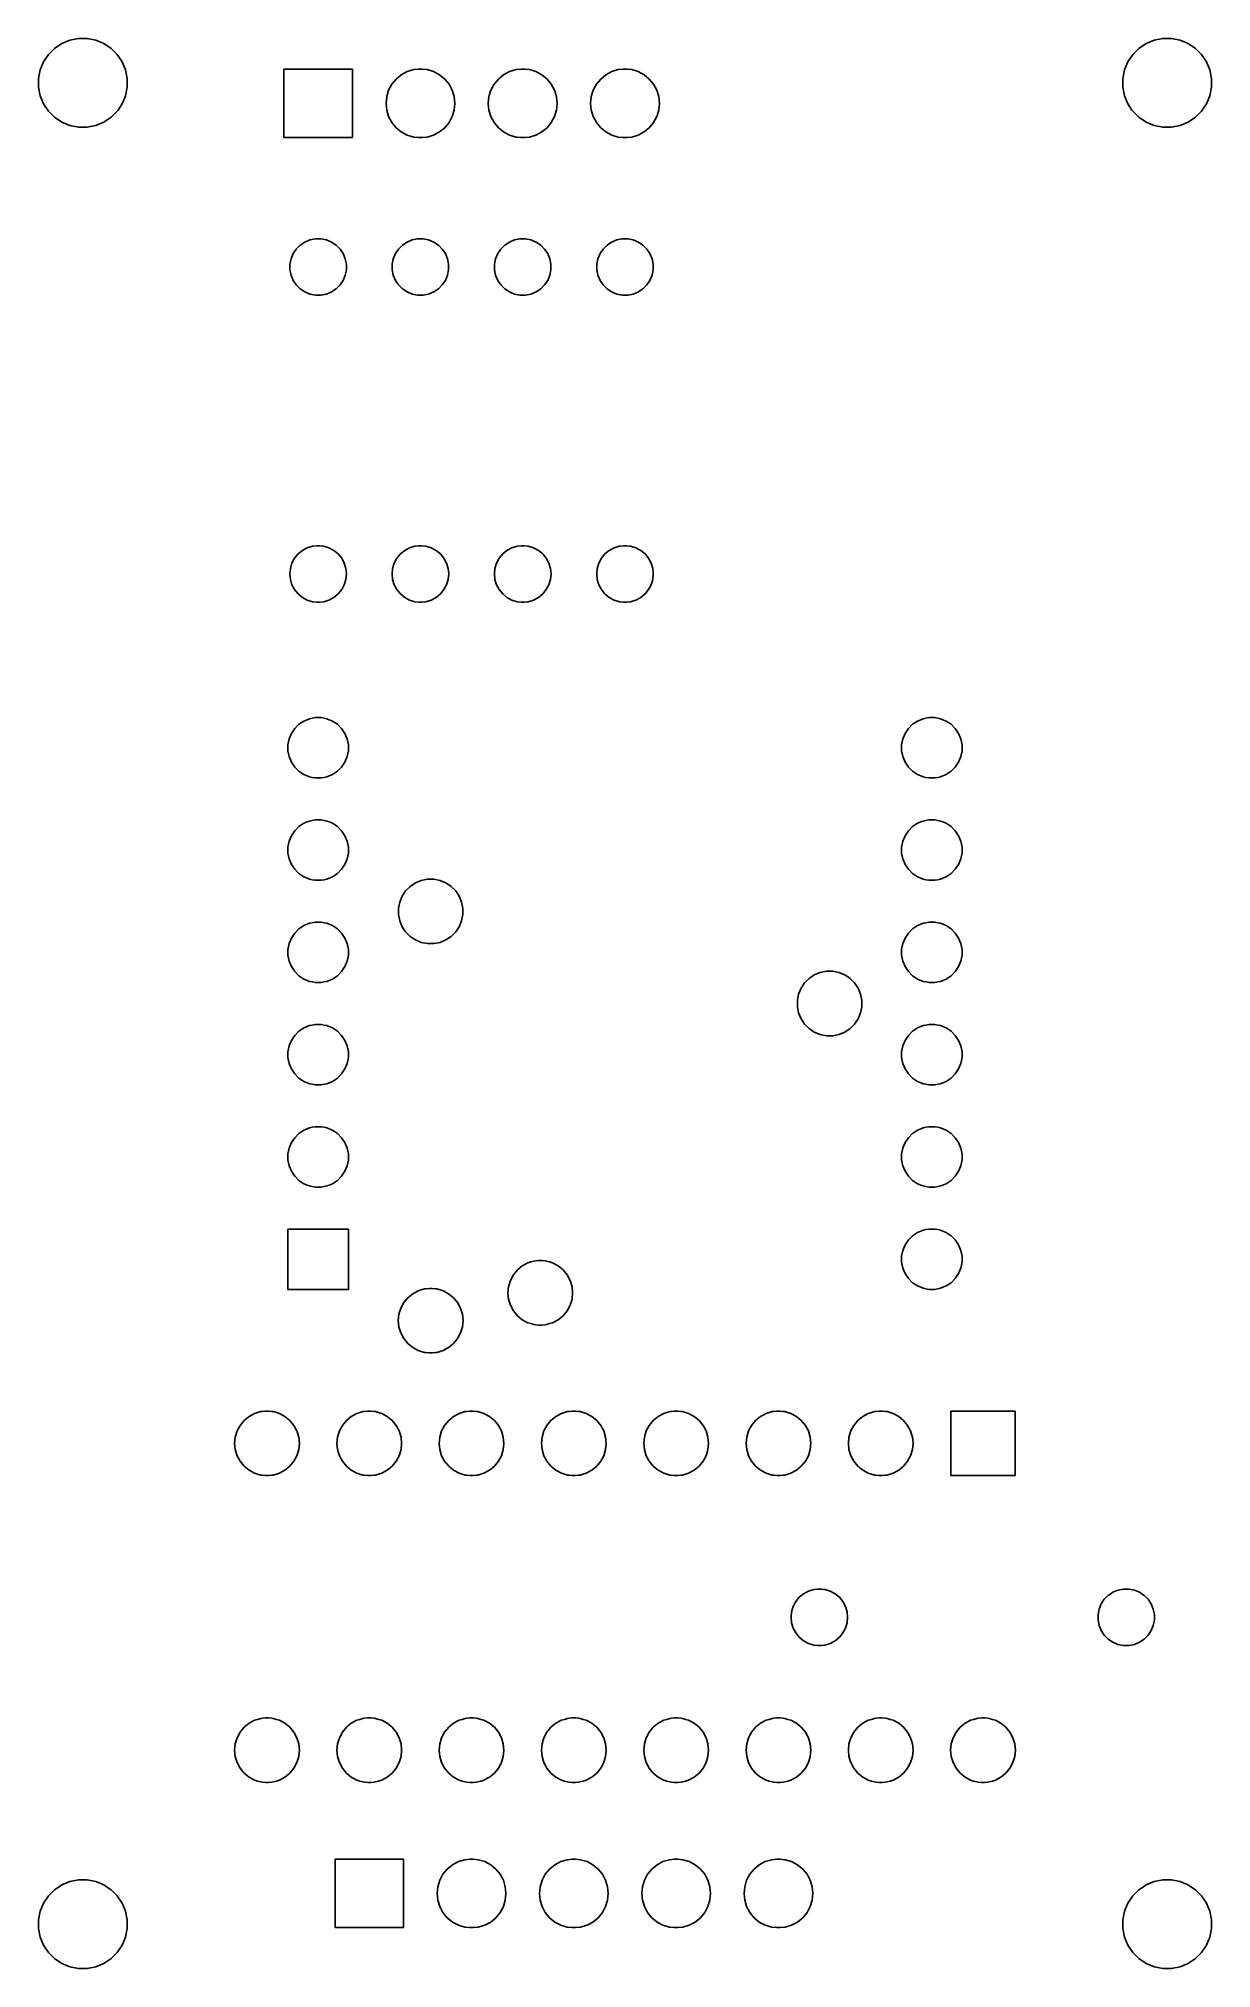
# Model space of a CAD drawing. Extents: x 21.8 to 50.9, y -71.7 to -23.8.
import ezdxf

# ---------------------------------------------------------------- set-up
doc = ezdxf.new("R2010")
doc.units = 0
doc.header["$MEASUREMENT"] = 0
doc.layers.add('BLACK', color=7, linetype='CONTINUOUS')

msp = doc.modelspace()

# ---------------------------------------------------------------- linework, layer by layer
at = {"layer": 'BLACK', "linetype": 'CONTINUOUS'}
for p, q in [((22.1588, -24.0376), (22.339, -23.9172)), ((22.339, -23.9172), (22.5391, -23.8343)), ((22.5391, -23.8343), (22.7517, -23.792)), ((22.7517, -23.792), (22.9683, -23.792)), ((22.9683, -23.792), (23.1809, -23.8343)), ((23.1809, -23.8343), (23.381, -23.9172)), ((23.381, -23.9172), (23.5612, -24.0376)), ((49.0828, -24.0376), (49.263, -23.9172)), ((49.263, -23.9172), (49.4631, -23.8343)), ((49.4631, -23.8343), (49.6757, -23.792)), ((49.6757, -23.792), (49.8923, -23.792)), ((49.8923, -23.792), (50.1049, -23.8343)), ((50.1049, -23.8343), (50.305, -23.9172)), ((50.305, -23.9172), (50.4852, -24.0376)), ((21.8023, -24.5711), (21.8852, -24.371)), ((21.8852, -24.371), (22.0056, -24.1908)), ((22.0056, -24.1908), (22.1588, -24.0376)), ((23.5612, -24.0376), (23.7144, -24.1908)), ((23.7144, -24.1908), (23.8348, -24.371)), ((23.8348, -24.371), (23.9177, -24.5711)), ((48.7263, -24.5711), (48.8092, -24.371)), ((48.8092, -24.371), (48.9296, -24.1908)), ((48.9296, -24.1908), (49.0828, -24.0376)), ((50.4852, -24.0376), (50.6384, -24.1908)), ((50.6384, -24.1908), (50.7588, -24.371)), ((50.7588, -24.371), (50.8417, -24.5711)), ((21.76, -24.7837), (21.8023, -24.5711)), ((21.76, -25.0003), (21.76, -24.7837)), ((23.9177, -24.5711), (23.96, -24.7837)), ((23.96, -24.7837), (23.96, -25.0003)), ((27.852, -26.25), (27.852, -24.55)), ((27.852, -24.55), (29.552, -24.55)), ((29.552, -24.55), (29.552, -26.25)), ((30.5318, -24.9255), (30.6381, -24.7961)), ((30.6381, -24.7961), (30.7675, -24.6898)), ((30.7675, -24.6898), (30.9151, -24.6109)), ((30.9151, -24.6109), (31.0754, -24.5623)), ((31.0754, -24.5623), (31.2002, -24.55)), ((31.2002, -24.55), (31.2838, -24.55)), ((31.2838, -24.55), (31.4086, -24.5623)), ((31.4086, -24.5623), (31.5689, -24.6109)), ((31.5689, -24.6109), (31.7165, -24.6898)), ((31.7165, -24.6898), (31.8459, -24.7961)), ((31.8459, -24.7961), (31.9522, -24.9255)), ((33.0718, -24.9255), (33.1781, -24.7961)), ((33.1781, -24.7961), (33.3075, -24.6898)), ((33.3075, -24.6898), (33.4551, -24.6109)), ((33.4551, -24.6109), (33.6154, -24.5623)), ((33.6154, -24.5623), (33.7402, -24.55)), ((33.7402, -24.55), (33.8238, -24.55)), ((33.8238, -24.55), (33.9486, -24.5623)), ((33.9486, -24.5623), (34.1089, -24.6109)), ((34.1089, -24.6109), (34.2565, -24.6898)), ((34.2565, -24.6898), (34.3859, -24.7961)), ((34.3859, -24.7961), (34.4922, -24.9255)), ((35.6118, -24.9255), (35.7181, -24.7961)), ((35.7181, -24.7961), (35.8475, -24.6898)), ((35.8475, -24.6898), (35.9951, -24.6109)), ((35.9951, -24.6109), (36.1554, -24.5623)), ((36.1554, -24.5623), (36.2802, -24.55)), ((36.2802, -24.55), (36.3638, -24.55)), ((36.3638, -24.55), (36.4886, -24.5623)), ((36.4886, -24.5623), (36.6489, -24.6109)), ((36.6489, -24.6109), (36.7965, -24.6898)), ((36.7965, -24.6898), (36.9259, -24.7961)), ((36.9259, -24.7961), (37.0322, -24.9255)), ((48.684, -24.7837), (48.7263, -24.5711)), ((48.684, -25.0003), (48.684, -24.7837)), ((50.8417, -24.5711), (50.884, -24.7837)), ((50.884, -24.7837), (50.884, -25.0003)), ((21.8023, -25.2129), (21.76, -25.0003)), ((21.8852, -25.413), (21.8023, -25.2129)), ((23.9177, -25.2129), (23.8348, -25.413)), ((23.96, -25.0003), (23.9177, -25.2129)), ((30.3879, -25.4), (30.4043, -25.2334)), ((30.4043, -25.2334), (30.4529, -25.0731)), ((30.4529, -25.0731), (30.5318, -24.9255)), ((31.9522, -24.9255), (32.0311, -25.0731)), ((32.0311, -25.0731), (32.0797, -25.2334)), ((32.0797, -25.2334), (32.0961, -25.4)), ((32.9279, -25.4), (32.9443, -25.2334)), ((32.9443, -25.2334), (32.9929, -25.0731)), ((32.9929, -25.0731), (33.0718, -24.9255)), ((34.4922, -24.9255), (34.5711, -25.0731)), ((34.5711, -25.0731), (34.6197, -25.2334)), ((34.6197, -25.2334), (34.6361, -25.4)), ((35.4679, -25.4), (35.4843, -25.2334)), ((35.4843, -25.2334), (35.5329, -25.0731)), ((35.5329, -25.0731), (35.6118, -24.9255)), ((37.0322, -24.9255), (37.1111, -25.0731)), ((37.1111, -25.0731), (37.1597, -25.2334)), ((37.1597, -25.2334), (37.1761, -25.4)), ((48.7263, -25.2129), (48.684, -25.0003)), ((48.8092, -25.413), (48.7263, -25.2129)), ((50.8417, -25.2129), (50.7588, -25.413)), ((50.884, -25.0003), (50.8417, -25.2129)), ((21.9878, -25.5666), (21.8852, -25.413)), ((21.8852, -25.413), (21.8852, -25.413)), ((22.0056, -25.5932), (21.9878, -25.5666)), ((22.1588, -25.7464), (22.0056, -25.5932)), ((22.339, -25.8668), (22.1588, -25.7464)), ((22.5391, -25.9497), (22.339, -25.8668)), ((23.381, -25.8668), (23.1809, -25.9497)), ((23.5612, -25.7464), (23.381, -25.8668)), ((23.7144, -25.5932), (23.5612, -25.7464)), ((23.7322, -25.5666), (23.7144, -25.5932)), ((23.8348, -25.413), (23.7322, -25.5666)), ((23.8348, -25.413), (23.8348, -25.413)), ((30.4043, -25.5666), (30.3879, -25.4)), ((30.4529, -25.7269), (30.4043, -25.5666)), ((30.5318, -25.8745), (30.4529, -25.7269)), ((30.6381, -26.0039), (30.5318, -25.8745)), ((31.9522, -25.8745), (31.8459, -26.0039)), ((32.0311, -25.7269), (31.9522, -25.8745)), ((32.0797, -25.5666), (32.0311, -25.7269)), ((32.0961, -25.4), (32.0797, -25.5666)), ((32.9443, -25.5666), (32.9279, -25.4)), ((32.9929, -25.7269), (32.9443, -25.5666)), ((33.0718, -25.8745), (32.9929, -25.7269)), ((33.1781, -26.0039), (33.0718, -25.8745)), ((34.4922, -25.8745), (34.3859, -26.0039)), ((34.5711, -25.7269), (34.4922, -25.8745)), ((34.6197, -25.5666), (34.5711, -25.7269)), ((34.6361, -25.4), (34.6197, -25.5666)), ((35.4843, -25.5666), (35.4679, -25.4)), ((35.5329, -25.7269), (35.4843, -25.5666)), ((35.6118, -25.8745), (35.5329, -25.7269)), ((35.7181, -26.0039), (35.6118, -25.8745)), ((37.0322, -25.8745), (36.9259, -26.0039)), ((37.1111, -25.7269), (37.0322, -25.8745)), ((37.1597, -25.5666), (37.1111, -25.7269)), ((37.1761, -25.4), (37.1597, -25.5666)), ((48.9118, -25.5666), (48.8092, -25.413)), ((48.8092, -25.413), (48.8092, -25.413)), ((48.9296, -25.5932), (48.9118, -25.5666)), ((49.0828, -25.7464), (48.9296, -25.5932)), ((49.263, -25.8668), (49.0828, -25.7464)), ((49.4631, -25.9497), (49.263, -25.8668)), ((50.305, -25.8668), (50.1049, -25.9497)), ((50.4852, -25.7464), (50.305, -25.8668)), ((50.6384, -25.5932), (50.4852, -25.7464)), ((50.6562, -25.5666), (50.6384, -25.5932)), ((50.7588, -25.413), (50.6562, -25.5666)), ((50.7588, -25.413), (50.7588, -25.413)), ((22.7517, -25.992), (22.5391, -25.9497)), ((22.9683, -25.992), (22.7517, -25.992)), ((23.1809, -25.9497), (22.9683, -25.992)), ((29.552, -26.25), (27.852, -26.25)), ((30.7675, -26.1102), (30.6381, -26.0039)), ((30.9151, -26.1891), (30.7675, -26.1102)), ((31.0754, -26.2377), (30.9151, -26.1891)), ((31.2002, -26.25), (31.0754, -26.2377)), ((31.2838, -26.25), (31.2002, -26.25)), ((31.4086, -26.2377), (31.2838, -26.25)), ((31.5689, -26.1891), (31.4086, -26.2377)), ((31.7165, -26.1102), (31.5689, -26.1891)), ((31.8459, -26.0039), (31.7165, -26.1102)), ((33.3075, -26.1102), (33.1781, -26.0039)), ((33.4551, -26.1891), (33.3075, -26.1102)), ((33.6154, -26.2377), (33.4551, -26.1891)), ((33.7402, -26.25), (33.6154, -26.2377)), ((33.8238, -26.25), (33.7402, -26.25)), ((33.9486, -26.2377), (33.8238, -26.25)), ((34.1089, -26.1891), (33.9486, -26.2377)), ((34.2565, -26.1102), (34.1089, -26.1891)), ((34.3859, -26.0039), (34.2565, -26.1102)), ((35.8475, -26.1102), (35.7181, -26.0039)), ((35.9951, -26.1891), (35.8475, -26.1102)), ((36.1554, -26.2377), (35.9951, -26.1891)), ((36.2802, -26.25), (36.1554, -26.2377)), ((36.3638, -26.25), (36.2802, -26.25)), ((36.4886, -26.2377), (36.3638, -26.25)), ((36.6489, -26.1891), (36.4886, -26.2377)), ((36.7965, -26.1102), (36.6489, -26.1891)), ((36.9259, -26.0039), (36.7965, -26.1102)), ((49.6757, -25.992), (49.4631, -25.9497)), ((49.8923, -25.992), (49.6757, -25.992)), ((50.1049, -25.9497), (49.8923, -25.992)), ((28.0289, -29.2598), (28.0817, -29.1324)), ((28.0817, -29.1324), (28.1583, -29.0178)), ((28.1583, -29.0178), (28.2558, -28.9203)), ((28.2558, -28.9203), (28.3704, -28.8437)), ((28.3704, -28.8437), (28.4978, -28.7909)), ((28.4978, -28.7909), (28.6331, -28.764)), ((28.6331, -28.764), (28.7709, -28.764)), ((28.7709, -28.764), (28.9062, -28.7909)), ((28.9062, -28.7909), (29.0336, -28.8437)), ((29.0336, -28.8437), (29.1482, -28.9203)), ((29.1482, -28.9203), (29.2457, -29.0178)), ((29.2457, -29.0178), (29.3223, -29.1324)), ((29.3223, -29.1324), (29.3751, -29.2598)), ((30.5689, -29.2598), (30.6217, -29.1324)), ((30.6217, -29.1324), (30.6983, -29.0178)), ((30.6983, -29.0178), (30.7958, -28.9203)), ((30.7958, -28.9203), (30.9104, -28.8437)), ((30.9104, -28.8437), (31.0378, -28.7909)), ((31.0378, -28.7909), (31.1731, -28.764)), ((31.1731, -28.764), (31.3109, -28.764)), ((31.3109, -28.764), (31.4462, -28.7909)), ((31.4462, -28.7909), (31.5736, -28.8437)), ((31.5736, -28.8437), (31.6882, -28.9203)), ((31.6882, -28.9203), (31.7857, -29.0178)), ((31.7857, -29.0178), (31.8623, -29.1324)), ((31.8623, -29.1324), (31.9151, -29.2598)), ((33.1089, -29.2598), (33.1617, -29.1324)), ((33.1617, -29.1324), (33.2383, -29.0178)), ((33.2383, -29.0178), (33.3358, -28.9203)), ((33.3358, -28.9203), (33.4504, -28.8437)), ((33.4504, -28.8437), (33.5778, -28.7909)), ((33.5778, -28.7909), (33.7131, -28.764)), ((33.7131, -28.764), (33.8509, -28.764)), ((33.8509, -28.764), (33.9862, -28.7909)), ((33.9862, -28.7909), (34.1136, -28.8437)), ((34.1136, -28.8437), (34.2282, -28.9203)), ((34.2282, -28.9203), (34.3257, -29.0178)), ((34.3257, -29.0178), (34.4023, -29.1324)), ((34.4023, -29.1324), (34.4551, -29.2598)), ((35.6489, -29.2598), (35.7017, -29.1324)), ((35.7017, -29.1324), (35.7783, -29.0178)), ((35.7783, -29.0178), (35.8758, -28.9203)), ((35.8758, -28.9203), (35.9904, -28.8437)), ((35.9904, -28.8437), (36.1178, -28.7909)), ((36.1178, -28.7909), (36.2531, -28.764)), ((36.2531, -28.764), (36.3909, -28.764)), ((36.3909, -28.764), (36.5262, -28.7909)), ((36.5262, -28.7909), (36.6536, -28.8437)), ((36.6536, -28.8437), (36.7682, -28.9203)), ((36.7682, -28.9203), (36.8657, -29.0178)), ((36.8657, -29.0178), (36.9423, -29.1324)), ((36.9423, -29.1324), (36.9951, -29.2598)), ((28.002, -29.3951), (28.0289, -29.2598)), ((28.002, -29.5329), (28.002, -29.3951)), ((28.0289, -29.6682), (28.002, -29.5329)), ((28.0817, -29.7956), (28.0289, -29.6682)), ((29.3751, -29.6682), (29.3223, -29.7956)), ((29.3751, -29.2598), (29.402, -29.3951)), ((29.402, -29.5329), (29.3751, -29.6682)), ((29.402, -29.3951), (29.402, -29.5329)), ((30.542, -29.3951), (30.5689, -29.2598)), ((30.542, -29.5329), (30.542, -29.3951)), ((30.5689, -29.6682), (30.542, -29.5329)), ((30.6217, -29.7956), (30.5689, -29.6682)), ((31.9151, -29.6682), (31.8623, -29.7956)), ((31.9151, -29.2598), (31.942, -29.3951)), ((31.942, -29.5329), (31.9151, -29.6682)), ((31.942, -29.3951), (31.942, -29.5329)), ((33.082, -29.3951), (33.1089, -29.2598)), ((33.082, -29.5329), (33.082, -29.3951)), ((33.1089, -29.6682), (33.082, -29.5329)), ((33.1617, -29.7956), (33.1089, -29.6682)), ((34.4551, -29.6682), (34.4023, -29.7956)), ((34.4551, -29.2598), (34.482, -29.3951)), ((34.482, -29.5329), (34.4551, -29.6682)), ((34.482, -29.3951), (34.482, -29.5329)), ((35.622, -29.3951), (35.6489, -29.2598)), ((35.622, -29.5329), (35.622, -29.3951)), ((35.6489, -29.6682), (35.622, -29.5329)), ((35.7017, -29.7956), (35.6489, -29.6682)), ((36.9951, -29.6682), (36.9423, -29.7956)), ((36.9951, -29.2598), (37.022, -29.3951)), ((37.022, -29.5329), (36.9951, -29.6682)), ((37.022, -29.3951), (37.022, -29.5329)), ((28.1583, -29.9102), (28.0817, -29.7956)), ((28.2558, -30.0077), (28.1583, -29.9102)), ((28.3704, -30.0843), (28.2558, -30.0077)), ((28.4978, -30.1371), (28.3704, -30.0843)), ((28.6331, -30.164), (28.4978, -30.1371)), ((28.7709, -30.164), (28.6331, -30.164)), ((28.9062, -30.1371), (28.7709, -30.164)), ((29.0336, -30.0843), (28.9062, -30.1371)), ((29.1482, -30.0077), (29.0336, -30.0843)), ((29.2457, -29.9102), (29.1482, -30.0077)), ((29.3223, -29.7956), (29.2457, -29.9102)), ((30.6983, -29.9102), (30.6217, -29.7956)), ((30.7958, -30.0077), (30.6983, -29.9102)), ((30.9104, -30.0843), (30.7958, -30.0077)), ((31.0378, -30.1371), (30.9104, -30.0843)), ((31.1731, -30.164), (31.0378, -30.1371)), ((31.3109, -30.164), (31.1731, -30.164)), ((31.4462, -30.1371), (31.3109, -30.164)), ((31.5736, -30.0843), (31.4462, -30.1371)), ((31.6882, -30.0077), (31.5736, -30.0843)), ((31.7857, -29.9102), (31.6882, -30.0077)), ((31.8623, -29.7956), (31.7857, -29.9102)), ((33.2383, -29.9102), (33.1617, -29.7956)), ((33.3358, -30.0077), (33.2383, -29.9102)), ((33.4504, -30.0843), (33.3358, -30.0077)), ((33.5778, -30.1371), (33.4504, -30.0843)), ((33.7131, -30.164), (33.5778, -30.1371)), ((33.8509, -30.164), (33.7131, -30.164)), ((33.9862, -30.1371), (33.8509, -30.164)), ((34.1136, -30.0843), (33.9862, -30.1371)), ((34.2282, -30.0077), (34.1136, -30.0843)), ((34.3257, -29.9102), (34.2282, -30.0077)), ((34.4023, -29.7956), (34.3257, -29.9102)), ((35.7783, -29.9102), (35.7017, -29.7956)), ((35.8758, -30.0077), (35.7783, -29.9102)), ((35.9904, -30.0843), (35.8758, -30.0077)), ((36.1178, -30.1371), (35.9904, -30.0843)), ((36.2531, -30.164), (36.1178, -30.1371)), ((36.3909, -30.164), (36.2531, -30.164)), ((36.5262, -30.1371), (36.3909, -30.164)), ((36.6536, -30.0843), (36.5262, -30.1371)), ((36.7682, -30.0077), (36.6536, -30.0843)), ((36.8657, -29.9102), (36.7682, -30.0077)), ((36.9423, -29.7956), (36.8657, -29.9102)), ((28.4328, -36.4342), (28.5648, -36.3941)), ((28.5648, -36.3941), (28.6676, -36.384)), ((28.6676, -36.384), (28.7364, -36.384)), ((28.7364, -36.384), (28.8392, -36.3941)), ((28.8392, -36.3941), (28.9712, -36.4342)), ((30.9728, -36.4342), (31.1048, -36.3941)), ((31.1048, -36.3941), (31.2076, -36.384)), ((31.2076, -36.384), (31.2764, -36.384)), ((31.2764, -36.384), (31.3792, -36.3941)), ((31.3792, -36.3941), (31.5112, -36.4342)), ((33.5128, -36.4342), (33.6448, -36.3941)), ((33.6448, -36.3941), (33.7476, -36.384)), ((33.7476, -36.384), (33.8164, -36.384)), ((33.8164, -36.384), (33.9192, -36.3941)), ((33.9192, -36.3941), (34.0512, -36.4342)), ((36.0528, -36.4342), (36.1848, -36.3941)), ((36.1848, -36.3941), (36.2876, -36.384)), ((36.2876, -36.384), (36.3564, -36.384)), ((36.3564, -36.384), (36.4592, -36.3941)), ((36.4592, -36.3941), (36.5912, -36.4342)), ((28.0121, -36.9468), (28.0522, -36.8148)), ((28.0522, -36.8148), (28.1172, -36.6932)), ((28.1172, -36.6932), (28.2046, -36.5866)), ((28.2046, -36.5866), (28.3112, -36.4992)), ((28.3112, -36.4992), (28.4328, -36.4342)), ((28.9712, -36.4342), (29.0928, -36.4992)), ((29.0928, -36.4992), (29.1994, -36.5866)), ((29.1994, -36.5866), (29.2868, -36.6932)), ((29.2868, -36.6932), (29.3518, -36.8148)), ((29.3518, -36.8148), (29.3919, -36.9468)), ((30.5521, -36.9468), (30.5922, -36.8148)), ((30.5922, -36.8148), (30.6572, -36.6932)), ((30.6572, -36.6932), (30.7446, -36.5866)), ((30.7446, -36.5866), (30.8512, -36.4992)), ((30.8512, -36.4992), (30.9728, -36.4342)), ((31.5112, -36.4342), (31.6328, -36.4992)), ((31.6328, -36.4992), (31.7394, -36.5866)), ((31.7394, -36.5866), (31.8268, -36.6932)), ((31.8268, -36.6932), (31.8918, -36.8148)), ((31.8918, -36.8148), (31.9319, -36.9468)), ((33.0921, -36.9468), (33.1322, -36.8148)), ((33.1322, -36.8148), (33.1972, -36.6932)), ((33.1972, -36.6932), (33.2846, -36.5866)), ((33.2846, -36.5866), (33.3912, -36.4992)), ((33.3912, -36.4992), (33.5128, -36.4342)), ((34.0512, -36.4342), (34.1728, -36.4992)), ((34.1728, -36.4992), (34.2794, -36.5866)), ((34.2794, -36.5866), (34.3668, -36.6932)), ((34.3668, -36.6932), (34.4318, -36.8148)), ((34.4318, -36.8148), (34.4719, -36.9468)), ((35.6321, -36.9468), (35.6722, -36.8148)), ((35.6722, -36.8148), (35.7372, -36.6932)), ((35.7372, -36.6932), (35.8246, -36.5866)), ((35.8246, -36.5866), (35.9312, -36.4992)), ((35.9312, -36.4992), (36.0528, -36.4342)), ((36.5912, -36.4342), (36.7128, -36.4992)), ((36.7128, -36.4992), (36.8194, -36.5866)), ((36.8194, -36.5866), (36.9068, -36.6932)), ((36.9068, -36.6932), (36.9718, -36.8148)), ((36.9718, -36.8148), (37.0119, -36.9468)), ((27.9986, -37.084), (28.0121, -36.9468)), ((28.0121, -37.2212), (27.9986, -37.084)), ((28.0522, -37.3532), (28.0121, -37.2212)), ((28.1172, -37.4748), (28.0522, -37.3532)), ((29.3518, -37.3532), (29.2868, -37.4748)), ((29.3919, -37.2212), (29.3518, -37.3532)), ((29.3919, -36.9468), (29.4054, -37.084)), ((29.4054, -37.084), (29.3919, -37.2212)), ((30.5386, -37.084), (30.5521, -36.9468)), ((30.5521, -37.2212), (30.5386, -37.084)), ((30.5922, -37.3532), (30.5521, -37.2212)), ((30.6572, -37.4748), (30.5922, -37.3532)), ((31.8918, -37.3532), (31.8268, -37.4748)), ((31.9319, -37.2212), (31.8918, -37.3532)), ((31.9319, -36.9468), (31.9454, -37.084)), ((31.9454, -37.084), (31.9319, -37.2212)), ((33.0786, -37.084), (33.0921, -36.9468)), ((33.0921, -37.2212), (33.0786, -37.084)), ((33.1322, -37.3532), (33.0921, -37.2212)), ((33.1972, -37.4748), (33.1322, -37.3532)), ((34.4318, -37.3532), (34.3668, -37.4748)), ((34.4719, -37.2212), (34.4318, -37.3532)), ((34.4719, -36.9468), (34.4854, -37.084)), ((34.4854, -37.084), (34.4719, -37.2212)), ((35.6186, -37.084), (35.6321, -36.9468)), ((35.6321, -37.2212), (35.6186, -37.084)), ((35.6722, -37.3532), (35.6321, -37.2212)), ((35.7372, -37.4748), (35.6722, -37.3532)), ((36.9718, -37.3532), (36.9068, -37.4748)), ((37.0119, -37.2212), (36.9718, -37.3532)), ((37.0119, -36.9468), (37.0254, -37.084)), ((37.0254, -37.084), (37.0119, -37.2212)), ((28.2046, -37.5814), (28.1172, -37.4748)), ((28.3112, -37.6688), (28.2046, -37.5814)), ((28.4328, -37.7338), (28.3112, -37.6688)), ((28.5648, -37.7739), (28.4328, -37.7338)), ((28.6676, -37.784), (28.5648, -37.7739)), ((28.7364, -37.784), (28.6676, -37.784)), ((28.8392, -37.7739), (28.7364, -37.784)), ((28.9712, -37.7338), (28.8392, -37.7739)), ((29.0928, -37.6688), (28.9712, -37.7338)), ((29.1994, -37.5814), (29.0928, -37.6688)), ((29.2868, -37.4748), (29.1994, -37.5814)), ((30.7446, -37.5814), (30.6572, -37.4748)), ((30.8512, -37.6688), (30.7446, -37.5814)), ((30.9728, -37.7338), (30.8512, -37.6688)), ((31.1048, -37.7739), (30.9728, -37.7338)), ((31.2076, -37.784), (31.1048, -37.7739)), ((31.2764, -37.784), (31.2076, -37.784)), ((31.3792, -37.7739), (31.2764, -37.784)), ((31.5112, -37.7338), (31.3792, -37.7739)), ((31.6328, -37.6688), (31.5112, -37.7338)), ((31.7394, -37.5814), (31.6328, -37.6688)), ((31.8268, -37.4748), (31.7394, -37.5814)), ((33.2846, -37.5814), (33.1972, -37.4748)), ((33.3912, -37.6688), (33.2846, -37.5814)), ((33.5128, -37.7338), (33.3912, -37.6688)), ((33.6448, -37.7739), (33.5128, -37.7338)), ((33.7476, -37.784), (33.6448, -37.7739)), ((33.8164, -37.784), (33.7476, -37.784)), ((33.9192, -37.7739), (33.8164, -37.784)), ((34.0512, -37.7338), (33.9192, -37.7739)), ((34.1728, -37.6688), (34.0512, -37.7338)), ((34.2794, -37.5814), (34.1728, -37.6688)), ((34.3668, -37.4748), (34.2794, -37.5814)), ((35.8246, -37.5814), (35.7372, -37.4748)), ((35.9312, -37.6688), (35.8246, -37.5814)), ((36.0528, -37.7338), (35.9312, -37.6688)), ((36.1848, -37.7739), (36.0528, -37.7338)), ((36.2876, -37.784), (36.1848, -37.7739)), ((36.3564, -37.784), (36.2876, -37.784)), ((36.4592, -37.7739), (36.3564, -37.784)), ((36.5912, -37.7338), (36.4592, -37.7739)), ((36.7128, -37.6688), (36.5912, -37.7338)), ((36.8194, -37.5814), (36.7128, -37.6688)), ((36.9068, -37.4748), (36.8194, -37.5814)), ((28.3467, -40.7374), (28.4267, -40.7042)), ((28.4267, -40.7042), (28.4832, -40.6808)), ((28.4832, -40.6808), (28.5557, -40.6664)), ((28.5557, -40.6664), (28.6281, -40.652)), ((28.6281, -40.652), (28.7759, -40.652)), ((28.7759, -40.652), (28.8483, -40.6664)), ((28.8483, -40.6664), (28.9208, -40.6808)), ((28.9208, -40.6808), (28.9773, -40.7042)), ((28.9773, -40.7042), (29.0573, -40.7374)), ((43.5867, -40.7374), (43.6667, -40.7042)), ((43.6667, -40.7042), (43.7232, -40.6808)), ((43.7232, -40.6808), (43.7957, -40.6664)), ((43.7957, -40.6664), (43.8681, -40.652)), ((43.8681, -40.652), (44.0159, -40.652)), ((44.0159, -40.652), (44.0883, -40.6664)), ((44.0883, -40.6664), (44.1608, -40.6808)), ((44.1608, -40.6808), (44.2173, -40.7042)), ((44.2173, -40.7042), (44.2973, -40.7374)), ((27.952, -41.3281), (27.9808, -41.1832)), ((27.9808, -41.1832), (28.0374, -41.0467)), ((28.0374, -41.0467), (28.1194, -40.9239)), ((28.1194, -40.9239), (28.2239, -40.8194)), ((28.2239, -40.8194), (28.3467, -40.7374)), ((29.0573, -40.7374), (29.1801, -40.8194)), ((29.1801, -40.8194), (29.2846, -40.9239)), ((29.2846, -40.9239), (29.3666, -41.0467)), ((29.3666, -41.0467), (29.4232, -41.1832)), ((29.4232, -41.1832), (29.452, -41.3281)), ((43.192, -41.3281), (43.2208, -41.1832)), ((43.2208, -41.1832), (43.2774, -41.0467)), ((43.2774, -41.0467), (43.3594, -40.9239)), ((43.3594, -40.9239), (43.4639, -40.8194)), ((43.4639, -40.8194), (43.5867, -40.7374)), ((44.2973, -40.7374), (44.4201, -40.8194)), ((44.4201, -40.8194), (44.5246, -40.9239)), ((44.5246, -40.9239), (44.6066, -41.0467)), ((44.6066, -41.0467), (44.6632, -41.1832)), ((44.6632, -41.1832), (44.692, -41.3281)), ((27.952, -41.4759), (27.952, -41.3281)), ((27.9808, -41.6208), (27.952, -41.4759)), ((28.0374, -41.7573), (27.9808, -41.6208)), ((29.4232, -41.6208), (29.3666, -41.7573)), ((29.452, -41.4759), (29.4232, -41.6208)), ((29.452, -41.3281), (29.452, -41.4759)), ((43.192, -41.4759), (43.192, -41.3281)), ((43.2208, -41.6208), (43.192, -41.4759)), ((43.2774, -41.7573), (43.2208, -41.6208)), ((44.6632, -41.6208), (44.6066, -41.7573)), ((44.692, -41.4759), (44.6632, -41.6208)), ((44.692, -41.3281), (44.692, -41.4759)), ((28.1194, -41.8801), (28.0374, -41.7573)), ((28.2239, -41.9846), (28.1194, -41.8801)), ((28.3467, -42.0666), (28.2239, -41.9846)), ((28.4267, -42.0998), (28.3467, -42.0666)), ((28.4832, -42.1232), (28.4267, -42.0998)), ((28.5557, -42.1376), (28.4832, -42.1232)), ((28.6281, -42.152), (28.5557, -42.1376)), ((28.7759, -42.152), (28.6281, -42.152)), ((28.8483, -42.1376), (28.7759, -42.152)), ((28.9208, -42.1232), (28.8483, -42.1376)), ((28.9773, -42.0998), (28.9208, -42.1232)), ((29.0573, -42.0666), (28.9773, -42.0998)), ((29.1801, -41.9846), (29.0573, -42.0666)), ((29.2846, -41.8801), (29.1801, -41.9846)), ((29.3666, -41.7573), (29.2846, -41.8801)), ((43.3594, -41.8801), (43.2774, -41.7573)), ((43.4639, -41.9846), (43.3594, -41.8801)), ((43.5867, -42.0666), (43.4639, -41.9846)), ((43.6667, -42.0998), (43.5867, -42.0666)), ((43.7232, -42.1232), (43.6667, -42.0998)), ((43.7957, -42.1376), (43.7232, -42.1232)), ((43.8681, -42.152), (43.7957, -42.1376)), ((44.0159, -42.152), (43.8681, -42.152)), ((44.0883, -42.1376), (44.0159, -42.152)), ((44.1608, -42.1232), (44.0883, -42.1376)), ((44.2173, -42.0998), (44.1608, -42.1232)), ((44.2973, -42.0666), (44.2173, -42.0998)), ((44.4201, -41.9846), (44.2973, -42.0666)), ((44.5246, -41.8801), (44.4201, -41.9846)), ((44.6066, -41.7573), (44.5246, -41.8801)), ((27.9808, -43.7232), (28.0374, -43.5867)), ((28.0374, -43.5867), (28.1194, -43.4639)), ((28.1194, -43.4639), (28.2239, -43.3594)), ((28.2239, -43.3594), (28.3467, -43.2774)), ((28.3467, -43.2774), (28.4267, -43.2442)), ((28.4267, -43.2442), (28.4832, -43.2208)), ((28.4832, -43.2208), (28.5557, -43.2064)), ((28.5557, -43.2064), (28.6281, -43.192)), ((28.6281, -43.192), (28.7759, -43.192)), ((28.7759, -43.192), (28.8483, -43.2064)), ((28.8483, -43.2064), (28.9208, -43.2208)), ((28.9208, -43.2208), (28.9773, -43.2442)), ((28.9773, -43.2442), (29.0573, -43.2774)), ((29.0573, -43.2774), (29.1801, -43.3594)), ((29.1801, -43.3594), (29.2846, -43.4639)), ((29.2846, -43.4639), (29.3666, -43.5867)), ((29.3666, -43.5867), (29.4232, -43.7232)), ((43.2208, -43.7232), (43.2774, -43.5867)), ((43.2774, -43.5867), (43.3594, -43.4639)), ((43.3594, -43.4639), (43.4639, -43.3594)), ((43.4639, -43.3594), (43.5867, -43.2774)), ((43.5867, -43.2774), (43.6667, -43.2442)), ((43.6667, -43.2442), (43.7232, -43.2208)), ((43.7232, -43.2208), (43.7957, -43.2064)), ((43.7957, -43.2064), (43.8681, -43.192)), ((43.8681, -43.192), (44.0159, -43.192)), ((44.0159, -43.192), (44.0883, -43.2064)), ((44.0883, -43.2064), (44.1608, -43.2208)), ((44.1608, -43.2208), (44.2173, -43.2442)), ((44.2173, -43.2442), (44.2973, -43.2774)), ((44.2973, -43.2774), (44.4201, -43.3594)), ((44.4201, -43.3594), (44.5246, -43.4639)), ((44.5246, -43.4639), (44.6066, -43.5867)), ((44.6066, -43.5867), (44.6632, -43.7232)), ((27.952, -43.8681), (27.9808, -43.7232)), ((27.952, -44.0159), (27.952, -43.8681)), ((27.9808, -44.1608), (27.952, -44.0159)), ((29.4232, -43.7232), (29.452, -43.8681)), ((29.452, -44.0159), (29.4232, -44.1608)), ((29.452, -43.8681), (29.452, -44.0159)), ((43.192, -43.8681), (43.2208, -43.7232)), ((43.192, -44.0159), (43.192, -43.8681)), ((43.2208, -44.1608), (43.192, -44.0159)), ((44.6632, -43.7232), (44.692, -43.8681)), ((44.692, -44.0159), (44.6632, -44.1608)), ((44.692, -43.8681), (44.692, -44.0159)), ((28.0374, -44.2973), (27.9808, -44.1608)), ((28.1194, -44.4201), (28.0374, -44.2973)), ((28.2239, -44.5246), (28.1194, -44.4201)), ((28.3467, -44.6066), (28.2239, -44.5246)), ((29.1801, -44.5246), (29.0573, -44.6066)), ((29.2846, -44.4201), (29.1801, -44.5246)), ((29.3666, -44.2973), (29.2846, -44.4201)), ((29.4232, -44.1608), (29.3666, -44.2973)), ((43.2774, -44.2973), (43.2208, -44.1608)), ((43.3594, -44.4201), (43.2774, -44.2973)), ((43.4639, -44.5246), (43.3594, -44.4201)), ((43.5867, -44.6066), (43.4639, -44.5246)), ((44.4201, -44.5246), (44.2973, -44.6066)), ((44.5246, -44.4201), (44.4201, -44.5246)), ((44.6066, -44.2973), (44.5246, -44.4201)), ((44.6632, -44.1608), (44.6066, -44.2973)), ((28.4267, -44.6398), (28.3467, -44.6066)), ((28.4832, -44.6632), (28.4267, -44.6398)), ((28.5557, -44.6776), (28.4832, -44.6632)), ((28.6281, -44.692), (28.5557, -44.6776)), ((28.7759, -44.692), (28.6281, -44.692)), ((28.8483, -44.6776), (28.7759, -44.692)), ((28.9208, -44.6632), (28.8483, -44.6776)), ((28.9773, -44.6398), (28.9208, -44.6632)), ((29.0573, -44.6066), (28.9773, -44.6398)), ((30.787, -45.0871), (30.8746, -44.956)), ((30.8746, -44.956), (30.986, -44.8446)), ((30.986, -44.8446), (31.1171, -44.757)), ((31.1171, -44.757), (31.2626, -44.6967)), ((31.2626, -44.6967), (31.4172, -44.666)), ((31.4172, -44.666), (31.5748, -44.666)), ((31.5748, -44.666), (31.7294, -44.6967)), ((31.7294, -44.6967), (31.8749, -44.757)), ((31.8749, -44.757), (32.006, -44.8446)), ((32.006, -44.8446), (32.1174, -44.956)), ((32.1174, -44.956), (32.205, -45.0871)), ((43.6667, -44.6398), (43.5867, -44.6066)), ((43.7232, -44.6632), (43.6667, -44.6398)), ((43.7957, -44.6776), (43.7232, -44.6632)), ((43.8681, -44.692), (43.7957, -44.6776)), ((44.0159, -44.692), (43.8681, -44.692)), ((44.0883, -44.6776), (44.0159, -44.692)), ((44.1608, -44.6632), (44.0883, -44.6776)), ((44.2173, -44.6398), (44.1608, -44.6632)), ((44.2973, -44.6066), (44.2173, -44.6398)), ((30.696, -45.3872), (30.7267, -45.2326)), ((30.696, -45.5448), (30.696, -45.3872)), ((30.7267, -45.2326), (30.787, -45.0871)), ((32.205, -45.0871), (32.2653, -45.2326)), ((32.2653, -45.2326), (32.296, -45.3872)), ((32.296, -45.3872), (32.296, -45.5448)), ((28.1194, -46.0039), (28.2239, -45.8994)), ((28.2239, -45.8994), (28.3467, -45.8174)), ((28.3467, -45.8174), (28.4267, -45.7842)), ((28.4267, -45.7842), (28.4832, -45.7608)), ((28.4832, -45.7608), (28.5557, -45.7464)), ((28.5557, -45.7464), (28.6281, -45.732)), ((28.6281, -45.732), (28.7759, -45.732)), ((28.7759, -45.732), (28.8483, -45.7464)), ((28.8483, -45.7464), (28.9208, -45.7608)), ((28.9208, -45.7608), (28.9773, -45.7842)), ((28.9773, -45.7842), (29.0573, -45.8174)), ((29.0573, -45.8174), (29.1801, -45.8994)), ((29.1801, -45.8994), (29.2846, -46.0039)), ((30.7267, -45.6994), (30.696, -45.5448)), ((30.787, -45.8449), (30.7267, -45.6994)), ((30.8746, -45.976), (30.787, -45.8449)), ((30.986, -46.0874), (30.8746, -45.976)), ((32.1174, -45.976), (32.006, -46.0874)), ((32.205, -45.8449), (32.1174, -45.976)), ((32.2653, -45.6994), (32.205, -45.8449)), ((32.296, -45.5448), (32.2653, -45.6994)), ((43.3594, -46.0039), (43.4639, -45.8994)), ((43.4639, -45.8994), (43.5867, -45.8174)), ((43.5867, -45.8174), (43.6667, -45.7842)), ((43.6667, -45.7842), (43.7232, -45.7608)), ((43.7232, -45.7608), (43.7957, -45.7464)), ((43.7957, -45.7464), (43.8681, -45.732)), ((43.8681, -45.732), (44.0159, -45.732)), ((44.0159, -45.732), (44.0883, -45.7464)), ((44.0883, -45.7464), (44.1608, -45.7608)), ((44.1608, -45.7608), (44.2173, -45.7842)), ((44.2173, -45.7842), (44.2973, -45.8174)), ((44.2973, -45.8174), (44.4201, -45.8994)), ((44.4201, -45.8994), (44.5246, -46.0039)), ((27.952, -46.4081), (27.9808, -46.2632)), ((27.952, -46.5559), (27.952, -46.4081)), ((27.9808, -46.2632), (28.0374, -46.1267)), ((28.0374, -46.1267), (28.1194, -46.0039)), ((29.2846, -46.0039), (29.3666, -46.1267)), ((29.3666, -46.1267), (29.4232, -46.2632)), ((29.4232, -46.2632), (29.452, -46.4081)), ((29.452, -46.4081), (29.452, -46.5559)), ((31.1171, -46.175), (30.986, -46.0874)), ((31.2626, -46.2353), (31.1171, -46.175)), ((31.4172, -46.266), (31.2626, -46.2353)), ((31.5748, -46.266), (31.4172, -46.266)), ((31.7294, -46.2353), (31.5748, -46.266)), ((31.8749, -46.175), (31.7294, -46.2353)), ((32.006, -46.0874), (31.8749, -46.175)), ((43.192, -46.4081), (43.2208, -46.2632)), ((43.192, -46.5559), (43.192, -46.4081)), ((43.2208, -46.2632), (43.2774, -46.1267)), ((43.2774, -46.1267), (43.3594, -46.0039)), ((44.5246, -46.0039), (44.6066, -46.1267)), ((44.6066, -46.1267), (44.6632, -46.2632)), ((44.6632, -46.2632), (44.692, -46.4081)), ((44.692, -46.4081), (44.692, -46.5559)), ((27.9808, -46.7008), (27.952, -46.5559)), ((28.0374, -46.8373), (27.9808, -46.7008)), ((28.1194, -46.9601), (28.0374, -46.8373)), ((28.2239, -47.0646), (28.1194, -46.9601)), ((29.2846, -46.9601), (29.1801, -47.0646)), ((29.3666, -46.8373), (29.2846, -46.9601)), ((29.4232, -46.7008), (29.3666, -46.8373)), ((29.452, -46.5559), (29.4232, -46.7008)), ((41.1686, -46.9827), (41.3232, -46.952)), ((41.3232, -46.952), (41.4808, -46.952)), ((41.4808, -46.952), (41.6354, -46.9827)), ((43.2208, -46.7008), (43.192, -46.5559)), ((43.2774, -46.8373), (43.2208, -46.7008)), ((43.3594, -46.9601), (43.2774, -46.8373)), ((43.4639, -47.0646), (43.3594, -46.9601)), ((44.5246, -46.9601), (44.4201, -47.0646)), ((44.6066, -46.8373), (44.5246, -46.9601)), ((44.6632, -46.7008), (44.6066, -46.8373)), ((44.692, -46.5559), (44.6632, -46.7008)), ((28.3467, -47.1466), (28.2239, -47.0646)), ((28.4267, -47.1798), (28.3467, -47.1466)), ((28.4832, -47.2032), (28.4267, -47.1798)), ((28.5557, -47.2176), (28.4832, -47.2032)), ((28.6281, -47.232), (28.5557, -47.2176)), ((28.7759, -47.232), (28.6281, -47.232)), ((28.8483, -47.2176), (28.7759, -47.232)), ((28.9208, -47.2032), (28.8483, -47.2176)), ((28.9773, -47.1798), (28.9208, -47.2032)), ((29.0573, -47.1466), (28.9773, -47.1798)), ((29.1801, -47.0646), (29.0573, -47.1466)), ((40.6327, -47.5186), (40.693, -47.3731)), ((40.693, -47.3731), (40.7806, -47.242)), ((40.7806, -47.242), (40.892, -47.1306)), ((40.892, -47.1306), (41.0231, -47.043)), ((41.0231, -47.043), (41.1686, -46.9827)), ((41.6354, -46.9827), (41.7809, -47.043)), ((41.7809, -47.043), (41.912, -47.1306)), ((41.912, -47.1306), (42.0234, -47.242)), ((42.0234, -47.242), (42.111, -47.3731)), ((42.111, -47.3731), (42.1713, -47.5186)), ((43.5867, -47.1466), (43.4639, -47.0646)), ((43.6667, -47.1798), (43.5867, -47.1466)), ((43.7232, -47.2032), (43.6667, -47.1798)), ((43.7957, -47.2176), (43.7232, -47.2032)), ((43.8681, -47.232), (43.7957, -47.2176)), ((44.0159, -47.232), (43.8681, -47.232)), ((44.0883, -47.2176), (44.0159, -47.232)), ((44.1608, -47.2032), (44.0883, -47.2176)), ((44.2173, -47.1798), (44.1608, -47.2032)), ((44.2973, -47.1466), (44.2173, -47.1798)), ((44.4201, -47.0646), (44.2973, -47.1466)), ((40.602, -47.6732), (40.6327, -47.5186)), ((40.602, -47.8308), (40.602, -47.6732)), ((40.6327, -47.9854), (40.602, -47.8308)), ((42.1713, -47.5186), (42.202, -47.6732)), ((42.202, -47.8308), (42.1713, -47.9854)), ((42.202, -47.6732), (42.202, -47.8308)), ((28.2239, -48.4394), (28.3467, -48.3574)), ((28.3467, -48.3574), (28.4267, -48.3242)), ((28.4267, -48.3242), (28.4832, -48.3008)), ((28.4832, -48.3008), (28.5557, -48.2864)), ((28.5557, -48.2864), (28.6281, -48.272)), ((28.6281, -48.272), (28.7759, -48.272)), ((28.7759, -48.272), (28.8483, -48.2864)), ((28.8483, -48.2864), (28.9208, -48.3008)), ((28.9208, -48.3008), (28.9773, -48.3242)), ((28.9773, -48.3242), (29.0573, -48.3574)), ((29.0573, -48.3574), (29.1801, -48.4394)), ((40.693, -48.1309), (40.6327, -47.9854)), ((40.7806, -48.262), (40.693, -48.1309)), ((40.892, -48.3734), (40.7806, -48.262)), ((41.0231, -48.461), (40.892, -48.3734)), ((41.912, -48.3734), (41.7809, -48.461)), ((42.0234, -48.262), (41.912, -48.3734)), ((42.111, -48.1309), (42.0234, -48.262)), ((42.1713, -47.9854), (42.111, -48.1309)), ((43.4639, -48.4394), (43.5867, -48.3574)), ((43.5867, -48.3574), (43.6667, -48.3242)), ((43.6667, -48.3242), (43.7232, -48.3008)), ((43.7232, -48.3008), (43.7957, -48.2864)), ((43.7957, -48.2864), (43.8681, -48.272)), ((43.8681, -48.272), (44.0159, -48.272)), ((44.0159, -48.272), (44.0883, -48.2864)), ((44.0883, -48.2864), (44.1608, -48.3008)), ((44.1608, -48.3008), (44.2173, -48.3242)), ((44.2173, -48.3242), (44.2973, -48.3574)), ((44.2973, -48.3574), (44.4201, -48.4394)), ((27.952, -48.9481), (27.9808, -48.8032)), ((27.9808, -48.8032), (28.0374, -48.6667)), ((28.0374, -48.6667), (28.1194, -48.5439)), ((28.1194, -48.5439), (28.2239, -48.4394)), ((29.1801, -48.4394), (29.2846, -48.5439)), ((29.2846, -48.5439), (29.3666, -48.6667)), ((29.3666, -48.6667), (29.4232, -48.8032)), ((29.4232, -48.8032), (29.452, -48.9481)), ((41.1686, -48.5213), (41.0231, -48.461)), ((41.3232, -48.552), (41.1686, -48.5213)), ((41.4808, -48.552), (41.3232, -48.552)), ((41.6354, -48.5213), (41.4808, -48.552)), ((41.7809, -48.461), (41.6354, -48.5213)), ((43.192, -48.9481), (43.2208, -48.8032)), ((43.2208, -48.8032), (43.2774, -48.6667)), ((43.2774, -48.6667), (43.3594, -48.5439)), ((43.3594, -48.5439), (43.4639, -48.4394)), ((44.4201, -48.4394), (44.5246, -48.5439)), ((44.5246, -48.5439), (44.6066, -48.6667)), ((44.6066, -48.6667), (44.6632, -48.8032)), ((44.6632, -48.8032), (44.692, -48.9481)), ((27.952, -49.0959), (27.952, -48.9481)), ((27.9808, -49.2408), (27.952, -49.0959)), ((28.0374, -49.3773), (27.9808, -49.2408)), ((29.4232, -49.2408), (29.3666, -49.3773)), ((29.452, -49.0959), (29.4232, -49.2408)), ((29.452, -48.9481), (29.452, -49.0959)), ((43.192, -49.0959), (43.192, -48.9481)), ((43.2208, -49.2408), (43.192, -49.0959)), ((43.2774, -49.3773), (43.2208, -49.2408)), ((44.6632, -49.2408), (44.6066, -49.3773)), ((44.692, -49.0959), (44.6632, -49.2408)), ((44.692, -48.9481), (44.692, -49.0959)), ((28.1194, -49.5001), (28.0374, -49.3773)), ((28.2239, -49.6046), (28.1194, -49.5001)), ((28.3467, -49.6866), (28.2239, -49.6046)), ((28.4267, -49.7198), (28.3467, -49.6866)), ((28.4832, -49.7432), (28.4267, -49.7198)), ((28.5557, -49.7576), (28.4832, -49.7432)), ((28.6281, -49.772), (28.5557, -49.7576)), ((28.7759, -49.772), (28.6281, -49.772)), ((28.8483, -49.7576), (28.7759, -49.772)), ((28.9208, -49.7432), (28.8483, -49.7576)), ((28.9773, -49.7198), (28.9208, -49.7432)), ((29.0573, -49.6866), (28.9773, -49.7198)), ((29.1801, -49.6046), (29.0573, -49.6866)), ((29.2846, -49.5001), (29.1801, -49.6046)), ((29.3666, -49.3773), (29.2846, -49.5001)), ((43.3594, -49.5001), (43.2774, -49.3773)), ((43.4639, -49.6046), (43.3594, -49.5001)), ((43.5867, -49.6866), (43.4639, -49.6046)), ((43.6667, -49.7198), (43.5867, -49.6866)), ((43.7232, -49.7432), (43.6667, -49.7198)), ((43.7957, -49.7576), (43.7232, -49.7432)), ((43.8681, -49.772), (43.7957, -49.7576)), ((44.0159, -49.772), (43.8681, -49.772)), ((44.0883, -49.7576), (44.0159, -49.772)), ((44.1608, -49.7432), (44.0883, -49.7576)), ((44.2173, -49.7198), (44.1608, -49.7432)), ((44.2973, -49.6866), (44.2173, -49.7198)), ((44.4201, -49.6046), (44.2973, -49.6866)), ((44.5246, -49.5001), (44.4201, -49.6046)), ((44.6066, -49.3773), (44.5246, -49.5001)), ((27.9808, -51.3432), (28.0374, -51.2067)), ((28.0374, -51.2067), (28.1194, -51.0839)), ((28.1194, -51.0839), (28.2239, -50.9794)), ((28.2239, -50.9794), (28.3467, -50.8974)), ((28.3467, -50.8974), (28.4267, -50.8642)), ((28.4267, -50.8642), (28.4832, -50.8408)), ((28.4832, -50.8408), (28.5557, -50.8264)), ((28.5557, -50.8264), (28.6281, -50.812)), ((28.6281, -50.812), (28.7759, -50.812)), ((28.7759, -50.812), (28.8483, -50.8264)), ((28.8483, -50.8264), (28.9208, -50.8408)), ((28.9208, -50.8408), (28.9773, -50.8642)), ((28.9773, -50.8642), (29.0573, -50.8974)), ((29.0573, -50.8974), (29.1801, -50.9794)), ((29.1801, -50.9794), (29.2846, -51.0839)), ((29.2846, -51.0839), (29.3666, -51.2067)), ((29.3666, -51.2067), (29.4232, -51.3432)), ((43.2208, -51.3432), (43.2774, -51.2067)), ((43.2774, -51.2067), (43.3594, -51.0839)), ((43.3594, -51.0839), (43.4639, -50.9794)), ((43.4639, -50.9794), (43.5867, -50.8974)), ((43.5867, -50.8974), (43.6667, -50.8642)), ((43.6667, -50.8642), (43.7232, -50.8408)), ((43.7232, -50.8408), (43.7957, -50.8264)), ((43.7957, -50.8264), (43.8681, -50.812)), ((43.8681, -50.812), (44.0159, -50.812)), ((44.0159, -50.812), (44.0883, -50.8264)), ((44.0883, -50.8264), (44.1608, -50.8408)), ((44.1608, -50.8408), (44.2173, -50.8642)), ((44.2173, -50.8642), (44.2973, -50.8974)), ((44.2973, -50.8974), (44.4201, -50.9794)), ((44.4201, -50.9794), (44.5246, -51.0839)), ((44.5246, -51.0839), (44.6066, -51.2067)), ((44.6066, -51.2067), (44.6632, -51.3432)), ((27.952, -51.4881), (27.9808, -51.3432)), ((27.952, -51.6359), (27.952, -51.4881)), ((27.9808, -51.7808), (27.952, -51.6359)), ((29.4232, -51.3432), (29.452, -51.4881)), ((29.452, -51.6359), (29.4232, -51.7808)), ((29.452, -51.4881), (29.452, -51.6359)), ((43.192, -51.4881), (43.2208, -51.3432)), ((43.192, -51.6359), (43.192, -51.4881)), ((43.2208, -51.7808), (43.192, -51.6359)), ((44.6632, -51.3432), (44.692, -51.4881)), ((44.692, -51.6359), (44.6632, -51.7808)), ((44.692, -51.4881), (44.692, -51.6359)), ((28.0374, -51.9173), (27.9808, -51.7808)), ((28.1194, -52.0401), (28.0374, -51.9173)), ((28.2239, -52.1446), (28.1194, -52.0401)), ((28.3467, -52.2266), (28.2239, -52.1446)), ((28.4267, -52.2598), (28.3467, -52.2266)), ((29.0573, -52.2266), (28.9773, -52.2598)), ((29.1801, -52.1446), (29.0573, -52.2266)), ((29.2846, -52.0401), (29.1801, -52.1446)), ((29.3666, -51.9173), (29.2846, -52.0401)), ((29.4232, -51.7808), (29.3666, -51.9173)), ((43.2774, -51.9173), (43.2208, -51.7808)), ((43.3594, -52.0401), (43.2774, -51.9173)), ((43.4639, -52.1446), (43.3594, -52.0401)), ((43.5867, -52.2266), (43.4639, -52.1446)), ((43.6667, -52.2598), (43.5867, -52.2266)), ((44.2973, -52.2266), (44.2173, -52.2598)), ((44.4201, -52.1446), (44.2973, -52.2266)), ((44.5246, -52.0401), (44.4201, -52.1446)), ((44.6066, -51.9173), (44.5246, -52.0401)), ((44.6632, -51.7808), (44.6066, -51.9173)), ((28.4832, -52.2832), (28.4267, -52.2598)), ((28.5557, -52.2976), (28.4832, -52.2832)), ((28.6281, -52.312), (28.5557, -52.2976)), ((28.7759, -52.312), (28.6281, -52.312)), ((28.8483, -52.2976), (28.7759, -52.312)), ((28.9208, -52.2832), (28.8483, -52.2976)), ((28.9773, -52.2598), (28.9208, -52.2832)), ((43.7232, -52.2832), (43.6667, -52.2598)), ((43.7957, -52.2976), (43.7232, -52.2832)), ((43.8681, -52.312), (43.7957, -52.2976)), ((44.0159, -52.312), (43.8681, -52.312)), ((44.0883, -52.2976), (44.0159, -52.312)), ((44.1608, -52.2832), (44.0883, -52.2976)), ((44.2173, -52.2598), (44.1608, -52.2832)), ((27.952, -54.852), (27.952, -53.352)), ((27.952, -53.352), (29.452, -53.352)), ((29.452, -53.352), (29.452, -54.852)), ((43.2774, -53.7467), (43.3594, -53.6239)), ((43.3594, -53.6239), (43.4639, -53.5194)), ((43.4639, -53.5194), (43.5867, -53.4374)), ((43.5867, -53.4374), (43.6667, -53.4042)), ((43.6667, -53.4042), (43.7232, -53.3808)), ((43.7232, -53.3808), (43.7957, -53.3664)), ((43.7957, -53.3664), (43.8681, -53.352)), ((43.8681, -53.352), (44.0159, -53.352)), ((44.0159, -53.352), (44.0883, -53.3664)), ((44.0883, -53.3664), (44.1608, -53.3808)), ((44.1608, -53.3808), (44.2173, -53.4042)), ((44.2173, -53.4042), (44.2973, -53.4374)), ((44.2973, -53.4374), (44.4201, -53.5194)), ((44.4201, -53.5194), (44.5246, -53.6239)), ((44.5246, -53.6239), (44.6066, -53.7467)), ((33.9856, -54.1707), (34.061, -54.1478)), ((34.061, -54.1478), (34.1001, -54.1439)), ((34.1001, -54.1439), (34.1785, -54.1362)), ((34.1785, -54.1362), (34.2571, -54.1362)), ((34.2571, -54.1362), (34.3354, -54.1439)), ((34.3354, -54.1439), (34.3746, -54.1478)), ((34.3746, -54.1478), (34.45, -54.1707)), ((43.192, -54.0281), (43.2208, -53.8832)), ((43.192, -54.1759), (43.192, -54.0281)), ((43.2208, -53.8832), (43.2774, -53.7467)), ((44.6066, -53.7467), (44.6632, -53.8832)), ((44.6632, -53.8832), (44.692, -54.0281)), ((44.692, -54.0281), (44.692, -54.1759)), ((33.4332, -54.7666), (33.4751, -54.6286)), ((33.4751, -54.6286), (33.5494, -54.4896)), ((33.4751, -54.6286), (33.4751, -54.6286)), ((33.5494, -54.4896), (33.6494, -54.3678)), ((33.6494, -54.3678), (33.7712, -54.2678)), ((33.7712, -54.2678), (33.9102, -54.1935)), ((33.9102, -54.1935), (33.9856, -54.1707)), ((34.45, -54.1707), (34.5254, -54.1935)), ((34.5254, -54.1935), (34.6644, -54.2678)), ((34.6644, -54.2678), (34.7862, -54.3678)), ((34.7862, -54.3678), (34.8862, -54.4896)), ((34.8862, -54.4896), (34.9605, -54.6286)), ((34.9605, -54.6286), (34.9605, -54.6286)), ((34.9605, -54.6286), (35.0024, -54.7666)), ((43.2208, -54.3208), (43.192, -54.1759)), ((43.2774, -54.4573), (43.2208, -54.3208)), ((43.3594, -54.5801), (43.2774, -54.4573)), ((43.4639, -54.6846), (43.3594, -54.5801)), ((44.5246, -54.5801), (44.4201, -54.6846)), ((44.6066, -54.4573), (44.5246, -54.5801)), ((44.6632, -54.3208), (44.6066, -54.4573)), ((44.692, -54.1759), (44.6632, -54.3208)), ((29.452, -54.852), (27.952, -54.852)), ((30.8276, -55.1794), (30.9276, -55.0576)), ((30.9276, -55.0576), (31.0494, -54.9576)), ((31.0494, -54.9576), (31.1884, -54.8833)), ((31.1884, -54.8833), (31.2638, -54.8604)), ((31.2638, -54.8604), (31.3392, -54.8376)), ((31.3392, -54.8376), (31.3784, -54.8337)), ((31.3784, -54.8337), (31.4567, -54.826)), ((31.4567, -54.826), (31.5353, -54.826)), ((31.5353, -54.826), (31.6136, -54.8337)), ((31.6136, -54.8337), (31.6528, -54.8376)), ((31.6528, -54.8376), (31.7282, -54.8604)), ((31.7282, -54.8604), (31.8036, -54.8833)), ((31.8036, -54.8833), (31.9426, -54.9576)), ((31.9426, -54.9576), (32.0644, -55.0576)), ((32.0644, -55.0576), (32.1644, -55.1794)), ((33.4139, -54.9362), (33.4294, -54.7794)), ((33.4294, -55.093), (33.4139, -54.9362)), ((33.4294, -54.7794), (33.4332, -54.7666)), ((33.4751, -55.2438), (33.4294, -55.093)), ((35.0062, -55.093), (34.9605, -55.2438)), ((35.0024, -54.7666), (35.0062, -54.7794)), ((35.0062, -54.7794), (35.0217, -54.9362)), ((35.0217, -54.9362), (35.0062, -55.093)), ((43.5867, -54.7666), (43.4639, -54.6846)), ((43.6667, -54.7998), (43.5867, -54.7666)), ((43.7232, -54.8232), (43.6667, -54.7998)), ((43.7956, -54.8376), (43.7232, -54.8232)), ((43.8681, -54.852), (43.7956, -54.8376)), ((44.0159, -54.852), (43.8681, -54.852)), ((44.0884, -54.8376), (44.0159, -54.852)), ((44.1608, -54.8232), (44.0884, -54.8376)), ((44.2173, -54.7998), (44.1608, -54.8232)), ((44.2973, -54.7666), (44.2173, -54.7998)), ((44.4201, -54.6846), (44.2973, -54.7666)), ((30.6921, -55.626), (30.7076, -55.4692)), ((30.7076, -55.4692), (30.7533, -55.3184)), ((30.7533, -55.3184), (30.8276, -55.1794)), ((32.1644, -55.1794), (32.2387, -55.3184)), ((32.2387, -55.3184), (32.2844, -55.4692)), ((32.2844, -55.4692), (32.2999, -55.626)), ((33.5494, -55.3828), (33.4751, -55.2438)), ((33.6494, -55.5046), (33.5494, -55.3828)), ((33.7712, -55.6046), (33.6494, -55.5046)), ((34.7862, -55.5046), (34.6644, -55.6046)), ((34.8862, -55.3828), (34.7862, -55.5046)), ((34.9605, -55.2438), (34.8862, -55.3828)), ((30.7076, -55.7828), (30.6921, -55.626)), ((30.7533, -55.9336), (30.7076, -55.7828)), ((30.8276, -56.0726), (30.7533, -55.9336)), ((32.2387, -55.9336), (32.1644, -56.0726)), ((32.2844, -55.7828), (32.2387, -55.9336)), ((32.2999, -55.626), (32.2844, -55.7828)), ((33.9102, -55.6789), (33.7712, -55.6046)), ((33.9856, -55.7018), (33.9102, -55.6789)), ((34.061, -55.7246), (33.9856, -55.7018)), ((34.1001, -55.7285), (34.061, -55.7246)), ((34.1785, -55.7362), (34.1001, -55.7285)), ((34.2571, -55.7362), (34.1785, -55.7362)), ((34.3354, -55.7285), (34.2571, -55.7362)), ((34.3746, -55.7246), (34.3354, -55.7285)), ((34.45, -55.7018), (34.3746, -55.7246)), ((34.5254, -55.6789), (34.45, -55.7018)), ((34.6644, -55.6046), (34.5254, -55.6789)), ((30.9276, -56.1944), (30.8276, -56.0726)), ((31.0494, -56.2944), (30.9276, -56.1944)), ((31.1884, -56.3687), (31.0494, -56.2944)), ((31.2638, -56.3916), (31.1884, -56.3687)), ((31.3392, -56.4144), (31.2638, -56.3916)), ((31.3784, -56.4183), (31.3392, -56.4144)), ((31.4567, -56.426), (31.3784, -56.4183)), ((31.5353, -56.426), (31.4567, -56.426)), ((31.6136, -56.4183), (31.5353, -56.426)), ((31.6528, -56.4144), (31.6136, -56.4183)), ((31.7282, -56.3916), (31.6528, -56.4144)), ((31.8036, -56.3687), (31.7282, -56.3916)), ((31.9426, -56.2944), (31.8036, -56.3687)), ((32.0644, -56.1944), (31.9426, -56.2944)), ((32.1644, -56.0726), (32.0644, -56.1944)), ((26.9854, -58.0056), (27.1244, -57.9313)), ((27.1244, -57.9313), (27.1998, -57.9084)), ((27.1998, -57.9084), (27.2752, -57.8856)), ((27.2752, -57.8856), (27.3144, -57.8817)), ((27.3144, -57.8817), (27.3927, -57.874)), ((27.3927, -57.874), (27.4713, -57.874)), ((27.4713, -57.874), (27.5496, -57.8817)), ((27.5496, -57.8817), (27.5888, -57.8856)), ((27.5888, -57.8856), (27.6642, -57.9084)), ((27.6642, -57.9084), (27.7396, -57.9313)), ((27.7396, -57.9313), (27.8786, -58.0056)), ((29.5254, -58.0056), (29.6644, -57.9313)), ((29.6644, -57.9313), (29.7398, -57.9084)), ((29.7398, -57.9084), (29.8152, -57.8856)), ((29.8152, -57.8856), (29.8544, -57.8817)), ((29.8544, -57.8817), (29.9327, -57.874)), ((29.9327, -57.874), (30.0113, -57.874)), ((30.0113, -57.874), (30.0896, -57.8817)), ((30.0896, -57.8817), (30.1288, -57.8856)), ((30.1288, -57.8856), (30.2042, -57.9084)), ((30.2042, -57.9084), (30.2796, -57.9313)), ((30.2796, -57.9313), (30.4186, -58.0056)), ((32.0654, -58.0056), (32.2044, -57.9313)), ((32.2044, -57.9313), (32.2798, -57.9084)), ((32.2798, -57.9084), (32.3552, -57.8856)), ((32.3552, -57.8856), (32.3944, -57.8817)), ((32.3944, -57.8817), (32.4727, -57.874)), ((32.4727, -57.874), (32.5513, -57.874)), ((32.5513, -57.874), (32.6296, -57.8817)), ((32.6296, -57.8817), (32.6688, -57.8856)), ((32.6688, -57.8856), (32.7442, -57.9084)), ((32.7442, -57.9084), (32.8196, -57.9313)), ((32.8196, -57.9313), (32.9586, -58.0056)), ((34.6054, -58.0056), (34.7444, -57.9313)), ((34.7444, -57.9313), (34.8198, -57.9084)), ((34.8198, -57.9084), (34.8952, -57.8856)), ((34.8952, -57.8856), (34.9344, -57.8817)), ((34.9344, -57.8817), (35.0127, -57.874)), ((35.0127, -57.874), (35.0913, -57.874)), ((35.0913, -57.874), (35.1696, -57.8817)), ((35.1696, -57.8817), (35.2088, -57.8856)), ((35.2088, -57.8856), (35.2842, -57.9084)), ((35.2842, -57.9084), (35.3596, -57.9313)), ((35.3596, -57.9313), (35.4986, -58.0056)), ((37.1454, -58.0056), (37.2844, -57.9313)), ((37.2844, -57.9313), (37.3598, -57.9084)), ((37.3598, -57.9084), (37.4352, -57.8856)), ((37.4352, -57.8856), (37.4744, -57.8817)), ((37.4744, -57.8817), (37.5527, -57.874)), ((37.5527, -57.874), (37.6313, -57.874)), ((37.6313, -57.874), (37.7096, -57.8817)), ((37.7096, -57.8817), (37.7488, -57.8856)), ((37.7488, -57.8856), (37.8242, -57.9084)), ((37.8242, -57.9084), (37.8996, -57.9313)), ((37.8996, -57.9313), (38.0386, -58.0056)), ((39.6854, -58.0056), (39.8244, -57.9313)), ((39.8244, -57.9313), (39.8998, -57.9084)), ((39.8998, -57.9084), (39.9752, -57.8856)), ((39.9752, -57.8856), (40.0144, -57.8817)), ((40.0144, -57.8817), (40.0927, -57.874)), ((40.0927, -57.874), (40.1713, -57.874)), ((40.1713, -57.874), (40.2496, -57.8817)), ((40.2496, -57.8817), (40.2888, -57.8856)), ((40.2888, -57.8856), (40.3642, -57.9084)), ((40.3642, -57.9084), (40.4396, -57.9313)), ((40.4396, -57.9313), (40.5786, -58.0056)), ((42.2254, -58.0056), (42.3644, -57.9313)), ((42.3644, -57.9313), (42.4398, -57.9084)), ((42.4398, -57.9084), (42.5152, -57.8856)), ((42.5152, -57.8856), (42.5544, -57.8817)), ((42.5544, -57.8817), (42.6327, -57.874)), ((42.6327, -57.874), (42.7113, -57.874)), ((42.7113, -57.874), (42.7896, -57.8817)), ((42.7896, -57.8817), (42.8288, -57.8856)), ((42.8288, -57.8856), (42.9042, -57.9084)), ((42.9042, -57.9084), (42.9796, -57.9313)), ((42.9796, -57.9313), (43.1186, -58.0056)), ((44.412, -59.474), (44.412, -57.874)), ((44.412, -57.874), (46.012, -57.874)), ((46.012, -57.874), (46.012, -59.474)), ((26.6436, -58.5172), (26.6893, -58.3664)), ((26.6893, -58.3664), (26.7636, -58.2274)), ((26.7636, -58.2274), (26.8636, -58.1056)), ((26.8636, -58.1056), (26.9854, -58.0056)), ((27.8786, -58.0056), (28.0004, -58.1056)), ((28.0004, -58.1056), (28.1004, -58.2274)), ((28.1004, -58.2274), (28.1747, -58.3664)), ((28.1747, -58.3664), (28.2204, -58.5172)), ((29.1836, -58.5172), (29.2293, -58.3664)), ((29.2293, -58.3664), (29.3036, -58.2274)), ((29.3036, -58.2274), (29.4036, -58.1056)), ((29.4036, -58.1056), (29.5254, -58.0056)), ((30.4186, -58.0056), (30.5404, -58.1056)), ((30.5404, -58.1056), (30.6404, -58.2274)), ((30.6404, -58.2274), (30.7147, -58.3664)), ((30.7147, -58.3664), (30.7604, -58.5172)), ((31.7236, -58.5172), (31.7693, -58.3664)), ((31.7693, -58.3664), (31.8436, -58.2274)), ((31.8436, -58.2274), (31.9436, -58.1056)), ((31.9436, -58.1056), (32.0654, -58.0056)), ((32.9586, -58.0056), (33.0804, -58.1056)), ((33.0804, -58.1056), (33.1804, -58.2274)), ((33.1804, -58.2274), (33.2547, -58.3664)), ((33.2547, -58.3664), (33.3004, -58.5172)), ((34.2636, -58.5172), (34.3093, -58.3664)), ((34.3093, -58.3664), (34.3836, -58.2274)), ((34.3836, -58.2274), (34.4836, -58.1056)), ((34.4836, -58.1056), (34.6054, -58.0056)), ((35.4986, -58.0056), (35.6204, -58.1056)), ((35.6204, -58.1056), (35.7204, -58.2274)), ((35.7204, -58.2274), (35.7947, -58.3664)), ((35.7947, -58.3664), (35.8404, -58.5172)), ((36.8036, -58.5172), (36.8493, -58.3664)), ((36.8493, -58.3664), (36.9236, -58.2274)), ((36.9236, -58.2274), (37.0236, -58.1056)), ((37.0236, -58.1056), (37.1454, -58.0056)), ((38.0386, -58.0056), (38.1604, -58.1056)), ((38.1604, -58.1056), (38.2604, -58.2274)), ((38.2604, -58.2274), (38.3347, -58.3664)), ((38.3347, -58.3664), (38.3804, -58.5172)), ((39.3436, -58.5172), (39.3893, -58.3664)), ((39.3893, -58.3664), (39.4636, -58.2274)), ((39.4636, -58.2274), (39.5636, -58.1056)), ((39.5636, -58.1056), (39.6854, -58.0056)), ((40.5786, -58.0056), (40.7004, -58.1056)), ((40.7004, -58.1056), (40.8004, -58.2274)), ((40.8004, -58.2274), (40.8747, -58.3664)), ((40.8747, -58.3664), (40.9204, -58.5172)), ((41.8836, -58.5172), (41.9293, -58.3664)), ((41.9293, -58.3664), (42.0036, -58.2274)), ((42.0036, -58.2274), (42.1036, -58.1056)), ((42.1036, -58.1056), (42.2254, -58.0056)), ((43.1186, -58.0056), (43.2404, -58.1056)), ((43.2404, -58.1056), (43.3404, -58.2274)), ((43.3404, -58.2274), (43.4147, -58.3664)), ((43.4147, -58.3664), (43.4604, -58.5172)), ((26.6281, -58.674), (26.6436, -58.5172)), ((26.6436, -58.8308), (26.6281, -58.674)), ((26.6893, -58.9816), (26.6436, -58.8308)), ((28.2204, -58.8308), (28.1747, -58.9816)), ((28.2204, -58.5172), (28.2359, -58.674)), ((28.2359, -58.674), (28.2204, -58.8308)), ((29.1681, -58.674), (29.1836, -58.5172)), ((29.1836, -58.8308), (29.1681, -58.674)), ((29.2293, -58.9816), (29.1836, -58.8308)), ((30.7604, -58.8308), (30.7147, -58.9816)), ((30.7604, -58.5172), (30.7759, -58.674)), ((30.7759, -58.674), (30.7604, -58.8308)), ((31.7081, -58.674), (31.7236, -58.5172)), ((31.7236, -58.8308), (31.7081, -58.674)), ((31.7693, -58.9816), (31.7236, -58.8308)), ((33.3004, -58.8308), (33.2547, -58.9816)), ((33.3004, -58.5172), (33.3159, -58.674)), ((33.3159, -58.674), (33.3004, -58.8308)), ((34.2481, -58.674), (34.2636, -58.5172)), ((34.2636, -58.8308), (34.2481, -58.674)), ((34.3093, -58.9816), (34.2636, -58.8308)), ((35.8404, -58.8308), (35.7947, -58.9816)), ((35.8404, -58.5172), (35.8559, -58.674)), ((35.8559, -58.674), (35.8404, -58.8308)), ((36.7881, -58.674), (36.8036, -58.5172)), ((36.8036, -58.8308), (36.7881, -58.674)), ((36.8493, -58.9816), (36.8036, -58.8308)), ((38.3804, -58.8308), (38.3347, -58.9816)), ((38.3804, -58.5172), (38.3959, -58.674)), ((38.3959, -58.674), (38.3804, -58.8308)), ((39.3281, -58.674), (39.3436, -58.5172)), ((39.3436, -58.8308), (39.3281, -58.674)), ((39.3893, -58.9816), (39.3436, -58.8308)), ((40.9204, -58.8308), (40.8747, -58.9816)), ((40.9204, -58.5172), (40.9359, -58.674)), ((40.9359, -58.674), (40.9204, -58.8308)), ((41.8681, -58.674), (41.8836, -58.5172)), ((41.8836, -58.8308), (41.8681, -58.674)), ((41.9293, -58.9816), (41.8836, -58.8308)), ((43.4604, -58.8308), (43.4147, -58.9816)), ((43.4604, -58.5172), (43.4759, -58.674)), ((43.4759, -58.674), (43.4604, -58.8308)), ((26.7636, -59.1206), (26.6893, -58.9816)), ((26.8636, -59.2424), (26.7636, -59.1206)), ((26.9854, -59.3424), (26.8636, -59.2424)), ((27.1244, -59.4167), (26.9854, -59.3424)), ((27.1998, -59.4396), (27.1244, -59.4167)), ((27.7396, -59.4167), (27.6642, -59.4396)), ((27.8786, -59.3424), (27.7396, -59.4167)), ((28.0004, -59.2424), (27.8786, -59.3424)), ((28.1004, -59.1206), (28.0004, -59.2424)), ((28.1747, -58.9816), (28.1004, -59.1206)), ((29.3036, -59.1206), (29.2293, -58.9816)), ((29.4036, -59.2424), (29.3036, -59.1206)), ((29.5254, -59.3424), (29.4036, -59.2424)), ((29.6644, -59.4167), (29.5254, -59.3424)), ((29.7398, -59.4396), (29.6644, -59.4167)), ((30.2796, -59.4167), (30.2042, -59.4396)), ((30.4186, -59.3424), (30.2796, -59.4167)), ((30.5404, -59.2424), (30.4186, -59.3424)), ((30.6404, -59.1206), (30.5404, -59.2424)), ((30.7147, -58.9816), (30.6404, -59.1206)), ((31.8436, -59.1206), (31.7693, -58.9816)), ((31.9436, -59.2424), (31.8436, -59.1206)), ((32.0654, -59.3424), (31.9436, -59.2424)), ((32.2044, -59.4167), (32.0654, -59.3424)), ((32.2798, -59.4396), (32.2044, -59.4167)), ((32.8196, -59.4167), (32.7442, -59.4396)), ((32.9586, -59.3424), (32.8196, -59.4167)), ((33.0804, -59.2424), (32.9586, -59.3424)), ((33.1804, -59.1206), (33.0804, -59.2424)), ((33.2547, -58.9816), (33.1804, -59.1206)), ((34.3836, -59.1206), (34.3093, -58.9816)), ((34.4836, -59.2424), (34.3836, -59.1206)), ((34.6054, -59.3424), (34.4836, -59.2424)), ((34.7444, -59.4167), (34.6054, -59.3424)), ((34.8198, -59.4396), (34.7444, -59.4167)), ((35.3596, -59.4167), (35.2842, -59.4396)), ((35.4986, -59.3424), (35.3596, -59.4167)), ((35.6204, -59.2424), (35.4986, -59.3424)), ((35.7204, -59.1206), (35.6204, -59.2424)), ((35.7947, -58.9816), (35.7204, -59.1206)), ((36.9236, -59.1206), (36.8493, -58.9816)), ((37.0236, -59.2424), (36.9236, -59.1206)), ((37.1454, -59.3424), (37.0236, -59.2424)), ((37.2844, -59.4167), (37.1454, -59.3424)), ((37.3598, -59.4396), (37.2844, -59.4167)), ((37.8996, -59.4167), (37.8242, -59.4396)), ((38.0386, -59.3424), (37.8996, -59.4167)), ((38.1604, -59.2424), (38.0386, -59.3424)), ((38.2604, -59.1206), (38.1604, -59.2424)), ((38.3347, -58.9816), (38.2604, -59.1206)), ((39.4636, -59.1206), (39.3893, -58.9816)), ((39.5636, -59.2424), (39.4636, -59.1206)), ((39.6854, -59.3424), (39.5636, -59.2424)), ((39.8244, -59.4167), (39.6854, -59.3424)), ((39.8998, -59.4396), (39.8244, -59.4167)), ((40.4396, -59.4167), (40.3642, -59.4396)), ((40.5786, -59.3424), (40.4396, -59.4167)), ((40.7004, -59.2424), (40.5786, -59.3424)), ((40.8004, -59.1206), (40.7004, -59.2424)), ((40.8747, -58.9816), (40.8004, -59.1206)), ((42.0036, -59.1206), (41.9293, -58.9816)), ((42.1036, -59.2424), (42.0036, -59.1206)), ((42.2254, -59.3424), (42.1036, -59.2424)), ((42.3644, -59.4167), (42.2254, -59.3424)), ((42.4398, -59.4396), (42.3644, -59.4167)), ((42.9796, -59.4167), (42.9042, -59.4396)), ((43.1186, -59.3424), (42.9796, -59.4167)), ((43.2404, -59.2424), (43.1186, -59.3424)), ((43.3404, -59.1206), (43.2404, -59.2424)), ((43.4147, -58.9816), (43.3404, -59.1206)), ((27.2752, -59.4624), (27.1998, -59.4396)), ((27.3144, -59.4663), (27.2752, -59.4624)), ((27.3927, -59.474), (27.3144, -59.4663)), ((27.4713, -59.474), (27.3927, -59.474)), ((27.5496, -59.4663), (27.4713, -59.474)), ((27.5888, -59.4624), (27.5496, -59.4663)), ((27.6642, -59.4396), (27.5888, -59.4624)), ((29.8152, -59.4624), (29.7398, -59.4396)), ((29.8544, -59.4663), (29.8152, -59.4624)), ((29.9327, -59.474), (29.8544, -59.4663)), ((30.0113, -59.474), (29.9327, -59.474)), ((30.0896, -59.4663), (30.0113, -59.474)), ((30.1288, -59.4624), (30.0896, -59.4663)), ((30.2042, -59.4396), (30.1288, -59.4624)), ((32.3552, -59.4624), (32.2798, -59.4396)), ((32.3944, -59.4663), (32.3552, -59.4624)), ((32.4727, -59.474), (32.3944, -59.4663)), ((32.5513, -59.474), (32.4727, -59.474)), ((32.6296, -59.4663), (32.5513, -59.474)), ((32.6688, -59.4624), (32.6296, -59.4663)), ((32.7442, -59.4396), (32.6688, -59.4624)), ((34.8952, -59.4624), (34.8198, -59.4396)), ((34.9344, -59.4663), (34.8952, -59.4624)), ((35.0127, -59.474), (34.9344, -59.4663)), ((35.0913, -59.474), (35.0127, -59.474)), ((35.1696, -59.4663), (35.0913, -59.474)), ((35.2088, -59.4624), (35.1696, -59.4663)), ((35.2842, -59.4396), (35.2088, -59.4624)), ((37.4352, -59.4624), (37.3598, -59.4396)), ((37.4744, -59.4663), (37.4352, -59.4624)), ((37.5527, -59.474), (37.4744, -59.4663)), ((37.6313, -59.474), (37.5527, -59.474)), ((37.7096, -59.4663), (37.6313, -59.474)), ((37.7488, -59.4624), (37.7096, -59.4663)), ((37.8242, -59.4396), (37.7488, -59.4624)), ((39.9752, -59.4624), (39.8998, -59.4396)), ((40.0144, -59.4663), (39.9752, -59.4624)), ((40.0927, -59.474), (40.0144, -59.4663)), ((40.1713, -59.474), (40.0927, -59.474)), ((40.2496, -59.4663), (40.1713, -59.474)), ((40.2888, -59.4624), (40.2496, -59.4663)), ((40.3642, -59.4396), (40.2888, -59.4624)), ((42.5152, -59.4624), (42.4398, -59.4396)), ((42.5544, -59.4663), (42.5152, -59.4624)), ((42.6327, -59.474), (42.5544, -59.4663)), ((42.7113, -59.474), (42.6327, -59.474)), ((42.7896, -59.4663), (42.7113, -59.474)), ((42.8288, -59.4624), (42.7896, -59.4663)), ((42.9042, -59.4396), (42.8288, -59.4624)), ((46.012, -59.474), (44.412, -59.474)), ((41.0108, -62.3021), (41.1136, -62.292)), ((41.1136, -62.292), (41.1824, -62.292)), ((41.1824, -62.292), (41.2852, -62.3021)), ((48.5638, -62.3189), (48.6991, -62.292)), ((48.6991, -62.292), (48.8369, -62.292)), ((48.8369, -62.292), (48.9722, -62.3189)), ((40.4581, -62.8548), (40.4982, -62.7228)), ((40.4982, -62.7228), (40.5632, -62.6012)), ((40.5632, -62.6012), (40.6506, -62.4946)), ((40.6506, -62.4946), (40.7572, -62.4072)), ((40.7572, -62.4072), (40.8788, -62.3422)), ((40.8788, -62.3422), (41.0108, -62.3021)), ((41.2852, -62.3021), (41.4172, -62.3422)), ((41.4172, -62.3422), (41.5388, -62.4072)), ((41.5388, -62.4072), (41.6454, -62.4946)), ((41.6454, -62.4946), (41.7328, -62.6012)), ((41.7328, -62.6012), (41.7978, -62.7228)), ((41.7978, -62.7228), (41.8379, -62.8548)), ((48.0949, -62.7878), (48.1477, -62.6604)), ((48.1477, -62.6604), (48.2243, -62.5458)), ((48.2243, -62.5458), (48.3218, -62.4483)), ((48.3218, -62.4483), (48.3833, -62.4072)), ((48.3833, -62.4072), (48.4364, -62.3717)), ((48.4364, -62.3717), (48.5638, -62.3189)), ((48.9722, -62.3189), (49.0996, -62.3717)), ((49.0996, -62.3717), (49.1527, -62.4072)), ((49.1527, -62.4072), (49.2142, -62.4483)), ((49.2142, -62.4483), (49.3117, -62.5458)), ((49.3117, -62.5458), (49.3883, -62.6604)), ((49.3883, -62.6604), (49.4411, -62.7878)), ((40.4446, -62.992), (40.4581, -62.8548)), ((40.4581, -63.1292), (40.4446, -62.992)), ((40.4982, -63.2612), (40.4581, -63.1292)), ((41.8379, -63.1292), (41.7978, -63.2612)), ((41.8379, -62.8548), (41.8514, -62.992)), ((41.8514, -62.992), (41.8379, -63.1292)), ((48.068, -62.9231), (48.0949, -62.7878)), ((48.068, -63.0609), (48.068, -62.9231)), ((48.0949, -63.1962), (48.068, -63.0609)), ((48.1477, -63.3236), (48.0949, -63.1962)), ((49.4411, -63.1962), (49.3883, -63.3236)), ((49.4411, -62.7878), (49.468, -62.9231)), ((49.468, -63.0609), (49.4411, -63.1962)), ((49.468, -62.9231), (49.468, -63.0609)), ((40.5632, -63.3828), (40.4982, -63.2612)), ((40.6506, -63.4894), (40.5632, -63.3828)), ((40.7572, -63.5768), (40.6506, -63.4894)), ((40.8788, -63.6418), (40.7572, -63.5768)), ((41.0108, -63.6819), (40.8788, -63.6418)), ((41.1136, -63.692), (41.0108, -63.6819)), ((41.1824, -63.692), (41.1136, -63.692)), ((41.2852, -63.6819), (41.1824, -63.692)), ((41.4172, -63.6418), (41.2852, -63.6819)), ((41.5388, -63.5768), (41.4172, -63.6418)), ((41.6454, -63.4894), (41.5388, -63.5768)), ((41.7328, -63.3828), (41.6454, -63.4894)), ((41.7978, -63.2612), (41.7328, -63.3828)), ((48.2243, -63.4382), (48.1477, -63.3236)), ((48.3218, -63.5357), (48.2243, -63.4382)), ((48.4364, -63.6123), (48.3218, -63.5357)), ((48.5638, -63.6651), (48.4364, -63.6123)), ((48.6991, -63.692), (48.5638, -63.6651)), ((48.8369, -63.692), (48.6991, -63.692)), ((48.9722, -63.6651), (48.8369, -63.692)), ((49.0996, -63.6123), (48.9722, -63.6651)), ((49.2142, -63.5357), (49.0996, -63.6123)), ((49.3117, -63.4382), (49.2142, -63.5357)), ((49.3883, -63.3236), (49.3117, -63.4382)), ((26.8636, -65.7256), (26.9854, -65.6256)), ((26.9854, -65.6256), (27.1244, -65.5513)), ((27.1244, -65.5513), (27.1998, -65.5284)), ((27.1998, -65.5284), (27.2752, -65.5056)), ((27.2752, -65.5056), (27.3144, -65.5017)), ((27.3144, -65.5017), (27.3927, -65.494)), ((27.3927, -65.494), (27.4713, -65.494)), ((27.4713, -65.494), (27.5496, -65.5017)), ((27.5496, -65.5017), (27.5888, -65.5056)), ((27.5888, -65.5056), (27.6642, -65.5284)), ((27.6642, -65.5284), (27.7396, -65.5513)), ((27.7396, -65.5513), (27.8786, -65.6256)), ((27.8786, -65.6256), (28.0004, -65.7256)), ((29.4036, -65.7256), (29.5254, -65.6256)), ((29.5254, -65.6256), (29.6644, -65.5513)), ((29.6644, -65.5513), (29.7398, -65.5284)), ((29.7398, -65.5284), (29.8152, -65.5056)), ((29.8152, -65.5056), (29.8544, -65.5017)), ((29.8544, -65.5017), (29.9327, -65.494)), ((29.9327, -65.494), (30.0113, -65.494)), ((30.0113, -65.494), (30.0896, -65.5017)), ((30.0896, -65.5017), (30.1288, -65.5056)), ((30.1288, -65.5056), (30.2042, -65.5284)), ((30.2042, -65.5284), (30.2796, -65.5513)), ((30.2796, -65.5513), (30.4186, -65.6256)), ((30.4186, -65.6256), (30.5404, -65.7256)), ((31.9436, -65.7256), (32.0654, -65.6256)), ((32.0654, -65.6256), (32.2044, -65.5513)), ((32.2044, -65.5513), (32.2798, -65.5284)), ((32.2798, -65.5284), (32.3552, -65.5056)), ((32.3552, -65.5056), (32.3944, -65.5017)), ((32.3944, -65.5017), (32.4727, -65.494)), ((32.4727, -65.494), (32.5513, -65.494)), ((32.5513, -65.494), (32.6296, -65.5017)), ((32.6296, -65.5017), (32.6688, -65.5056)), ((32.6688, -65.5056), (32.7442, -65.5284)), ((32.7442, -65.5284), (32.8196, -65.5513)), ((32.8196, -65.5513), (32.9586, -65.6256)), ((32.9586, -65.6256), (33.0804, -65.7256)), ((34.4836, -65.7256), (34.6054, -65.6256)), ((34.6054, -65.6256), (34.7444, -65.5513)), ((34.7444, -65.5513), (34.8198, -65.5284)), ((34.8198, -65.5284), (34.8952, -65.5056)), ((34.8952, -65.5056), (34.9344, -65.5017)), ((34.9344, -65.5017), (35.0127, -65.494)), ((35.0127, -65.494), (35.0913, -65.494)), ((35.0913, -65.494), (35.1696, -65.5017)), ((35.1696, -65.5017), (35.2088, -65.5056)), ((35.2088, -65.5056), (35.2842, -65.5284)), ((35.2842, -65.5284), (35.3596, -65.5513)), ((35.3596, -65.5513), (35.4986, -65.6256)), ((35.4986, -65.6256), (35.6204, -65.7256)), ((37.0236, -65.7256), (37.1454, -65.6256)), ((37.1454, -65.6256), (37.2844, -65.5513)), ((37.2844, -65.5513), (37.3598, -65.5284)), ((37.3598, -65.5284), (37.4352, -65.5056)), ((37.4352, -65.5056), (37.4744, -65.5017)), ((37.4744, -65.5017), (37.5527, -65.494)), ((37.5527, -65.494), (37.6313, -65.494)), ((37.6313, -65.494), (37.7096, -65.5017)), ((37.7096, -65.5017), (37.7488, -65.5056)), ((37.7488, -65.5056), (37.8242, -65.5284)), ((37.8242, -65.5284), (37.8996, -65.5513)), ((37.8996, -65.5513), (38.0386, -65.6256)), ((38.0386, -65.6256), (38.1604, -65.7256)), ((39.5636, -65.7256), (39.6854, -65.6256)), ((39.6854, -65.6256), (39.8244, -65.5513)), ((39.8244, -65.5513), (39.8998, -65.5284)), ((39.8998, -65.5284), (39.9752, -65.5056)), ((39.9752, -65.5056), (40.0144, -65.5017)), ((40.0144, -65.5017), (40.0927, -65.494)), ((40.0927, -65.494), (40.1713, -65.494)), ((40.1713, -65.494), (40.2496, -65.5017)), ((40.2496, -65.5017), (40.2888, -65.5056)), ((40.2888, -65.5056), (40.3642, -65.5284)), ((40.3642, -65.5284), (40.4396, -65.5513)), ((40.4396, -65.5513), (40.5786, -65.6256)), ((40.5786, -65.6256), (40.7004, -65.7256)), ((42.1036, -65.7256), (42.2254, -65.6256)), ((42.2254, -65.6256), (42.3644, -65.5513)), ((42.3644, -65.5513), (42.4398, -65.5284)), ((42.4398, -65.5284), (42.5152, -65.5056)), ((42.5152, -65.5056), (42.5544, -65.5017)), ((42.5544, -65.5017), (42.6327, -65.494)), ((42.6327, -65.494), (42.7113, -65.494)), ((42.7113, -65.494), (42.7896, -65.5017)), ((42.7896, -65.5017), (42.8288, -65.5056)), ((42.8288, -65.5056), (42.9042, -65.5284)), ((42.9042, -65.5284), (42.9796, -65.5513)), ((42.9796, -65.5513), (43.1186, -65.6256)), ((43.1186, -65.6256), (43.2404, -65.7256)), ((44.6436, -65.7256), (44.7654, -65.6256)), ((44.7654, -65.6256), (44.9044, -65.5513)), ((44.9044, -65.5513), (44.9798, -65.5284)), ((44.9798, -65.5284), (45.0552, -65.5056)), ((45.0552, -65.5056), (45.0944, -65.5017)), ((45.0944, -65.5017), (45.1727, -65.494)), ((45.1727, -65.494), (45.2513, -65.494)), ((45.2513, -65.494), (45.3296, -65.5017)), ((45.3296, -65.5017), (45.3688, -65.5056)), ((45.3688, -65.5056), (45.4442, -65.5284)), ((45.4442, -65.5284), (45.5196, -65.5513)), ((45.5196, -65.5513), (45.6586, -65.6256)), ((45.6586, -65.6256), (45.7804, -65.7256)), ((26.6436, -66.1372), (26.6893, -65.9864)), ((26.6893, -65.9864), (26.7636, -65.8474)), ((26.7636, -65.8474), (26.8636, -65.7256)), ((28.0004, -65.7256), (28.1004, -65.8474)), ((28.1004, -65.8474), (28.1747, -65.9864)), ((28.1747, -65.9864), (28.2204, -66.1372)), ((29.1836, -66.1372), (29.2293, -65.9864)), ((29.2293, -65.9864), (29.3036, -65.8474)), ((29.3036, -65.8474), (29.4036, -65.7256)), ((30.5404, -65.7256), (30.6404, -65.8474)), ((30.6404, -65.8474), (30.7147, -65.9864)), ((30.7147, -65.9864), (30.7604, -66.1372)), ((31.7236, -66.1372), (31.7693, -65.9864)), ((31.7693, -65.9864), (31.8436, -65.8474)), ((31.8436, -65.8474), (31.9436, -65.7256)), ((33.0804, -65.7256), (33.1804, -65.8474)), ((33.1804, -65.8474), (33.2547, -65.9864)), ((33.2547, -65.9864), (33.3004, -66.1372)), ((34.2636, -66.1372), (34.3093, -65.9864)), ((34.3093, -65.9864), (34.3836, -65.8474)), ((34.3836, -65.8474), (34.4836, -65.7256)), ((35.6204, -65.7256), (35.7204, -65.8474)), ((35.7204, -65.8474), (35.7947, -65.9864)), ((35.7947, -65.9864), (35.8404, -66.1372)), ((36.8036, -66.1372), (36.8493, -65.9864)), ((36.8493, -65.9864), (36.9236, -65.8474)), ((36.9236, -65.8474), (37.0236, -65.7256)), ((38.1604, -65.7256), (38.2604, -65.8474)), ((38.2604, -65.8474), (38.3347, -65.9864)), ((38.3347, -65.9864), (38.3804, -66.1372)), ((39.3436, -66.1372), (39.3893, -65.9864)), ((39.3893, -65.9864), (39.4636, -65.8474)), ((39.4636, -65.8474), (39.5636, -65.7256)), ((40.7004, -65.7256), (40.8004, -65.8474)), ((40.8004, -65.8474), (40.8747, -65.9864)), ((40.8747, -65.9864), (40.9204, -66.1372)), ((41.8836, -66.1372), (41.9293, -65.9864)), ((41.9293, -65.9864), (42.0036, -65.8474)), ((42.0036, -65.8474), (42.1036, -65.7256)), ((43.2404, -65.7256), (43.3404, -65.8474)), ((43.3404, -65.8474), (43.4147, -65.9864)), ((43.4147, -65.9864), (43.4604, -66.1372)), ((44.4236, -66.1372), (44.4693, -65.9864)), ((44.4693, -65.9864), (44.5436, -65.8474)), ((44.5436, -65.8474), (44.6436, -65.7256)), ((45.7804, -65.7256), (45.8804, -65.8474)), ((45.8804, -65.8474), (45.9547, -65.9864)), ((45.9547, -65.9864), (46.0004, -66.1372)), ((26.6281, -66.294), (26.6436, -66.1372)), ((26.6436, -66.4508), (26.6281, -66.294)), ((26.6893, -66.6016), (26.6436, -66.4508)), ((26.7636, -66.7406), (26.6893, -66.6016)), ((28.1747, -66.6016), (28.1004, -66.7406)), ((28.2204, -66.4508), (28.1747, -66.6016)), ((28.2204, -66.1372), (28.2359, -66.294)), ((28.2359, -66.294), (28.2204, -66.4508)), ((29.1681, -66.294), (29.1836, -66.1372)), ((29.1836, -66.4508), (29.1681, -66.294)), ((29.2293, -66.6016), (29.1836, -66.4508)), ((29.3036, -66.7406), (29.2293, -66.6016)), ((30.7147, -66.6016), (30.6404, -66.7406)), ((30.7604, -66.4508), (30.7147, -66.6016)), ((30.7604, -66.1372), (30.7759, -66.294)), ((30.7759, -66.294), (30.7604, -66.4508)), ((31.7081, -66.294), (31.7236, -66.1372)), ((31.7236, -66.4508), (31.7081, -66.294)), ((31.7693, -66.6016), (31.7236, -66.4508)), ((31.8436, -66.7406), (31.7693, -66.6016)), ((33.2547, -66.6016), (33.1804, -66.7406)), ((33.3004, -66.4508), (33.2547, -66.6016)), ((33.3004, -66.1372), (33.3159, -66.294)), ((33.3159, -66.294), (33.3004, -66.4508)), ((34.2481, -66.294), (34.2636, -66.1372)), ((34.2636, -66.4508), (34.2481, -66.294)), ((34.3093, -66.6016), (34.2636, -66.4508)), ((34.3836, -66.7406), (34.3093, -66.6016)), ((35.7947, -66.6016), (35.7204, -66.7406)), ((35.8404, -66.4508), (35.7947, -66.6016)), ((35.8404, -66.1372), (35.8559, -66.294)), ((35.8559, -66.294), (35.8404, -66.4508)), ((36.7881, -66.294), (36.8036, -66.1372)), ((36.8036, -66.4508), (36.7881, -66.294)), ((36.8493, -66.6016), (36.8036, -66.4508)), ((36.9236, -66.7406), (36.8493, -66.6016)), ((38.3347, -66.6016), (38.2604, -66.7406)), ((38.3804, -66.4508), (38.3347, -66.6016)), ((38.3804, -66.1372), (38.3959, -66.294)), ((38.3959, -66.294), (38.3804, -66.4508)), ((39.3281, -66.294), (39.3436, -66.1372)), ((39.3436, -66.4508), (39.3281, -66.294)), ((39.3893, -66.6016), (39.3436, -66.4508)), ((39.4636, -66.7406), (39.3893, -66.6016)), ((40.8747, -66.6016), (40.8004, -66.7406)), ((40.9204, -66.4508), (40.8747, -66.6016)), ((40.9204, -66.1372), (40.9359, -66.294)), ((40.9359, -66.294), (40.9204, -66.4508)), ((41.8681, -66.294), (41.8836, -66.1372)), ((41.8836, -66.4508), (41.8681, -66.294)), ((41.9293, -66.6016), (41.8836, -66.4508)), ((42.0036, -66.7406), (41.9293, -66.6016)), ((43.4147, -66.6016), (43.3404, -66.7406)), ((43.4604, -66.4508), (43.4147, -66.6016)), ((43.4604, -66.1372), (43.4759, -66.294)), ((43.4759, -66.294), (43.4604, -66.4508)), ((44.4081, -66.294), (44.4236, -66.1372)), ((44.4236, -66.4508), (44.4081, -66.294)), ((44.4693, -66.6016), (44.4236, -66.4508)), ((44.5436, -66.7406), (44.4693, -66.6016)), ((45.9547, -66.6016), (45.8804, -66.7406)), ((46.0004, -66.4508), (45.9547, -66.6016)), ((46.0004, -66.1372), (46.0159, -66.294)), ((46.0159, -66.294), (46.0004, -66.4508)), ((26.8636, -66.8624), (26.7636, -66.7406)), ((26.9854, -66.9624), (26.8636, -66.8624)), ((27.1244, -67.0367), (26.9854, -66.9624)), ((27.1998, -67.0596), (27.1244, -67.0367)), ((27.2752, -67.0824), (27.1998, -67.0596)), ((27.3144, -67.0863), (27.2752, -67.0824)), ((27.3927, -67.094), (27.3144, -67.0863)), ((27.5496, -67.0863), (27.4713, -67.094)), ((27.5888, -67.0824), (27.5496, -67.0863)), ((27.6642, -67.0596), (27.5888, -67.0824)), ((27.7396, -67.0367), (27.6642, -67.0596)), ((27.8786, -66.9624), (27.7396, -67.0367)), ((28.0004, -66.8624), (27.8786, -66.9624)), ((28.1004, -66.7406), (28.0004, -66.8624)), ((29.4036, -66.8624), (29.3036, -66.7406)), ((29.5254, -66.9624), (29.4036, -66.8624)), ((29.6644, -67.0367), (29.5254, -66.9624)), ((29.7398, -67.0596), (29.6644, -67.0367)), ((29.8152, -67.0824), (29.7398, -67.0596)), ((29.8544, -67.0863), (29.8152, -67.0824)), ((29.9327, -67.094), (29.8544, -67.0863)), ((30.0896, -67.0863), (30.0113, -67.094)), ((30.1288, -67.0824), (30.0896, -67.0863)), ((30.2042, -67.0596), (30.1288, -67.0824)), ((30.2796, -67.0367), (30.2042, -67.0596)), ((30.4186, -66.9624), (30.2796, -67.0367)), ((30.5404, -66.8624), (30.4186, -66.9624)), ((30.6404, -66.7406), (30.5404, -66.8624)), ((31.9436, -66.8624), (31.8436, -66.7406)), ((32.0654, -66.9624), (31.9436, -66.8624)), ((32.2044, -67.0367), (32.0654, -66.9624)), ((32.2798, -67.0596), (32.2044, -67.0367)), ((32.3552, -67.0824), (32.2798, -67.0596)), ((32.3944, -67.0863), (32.3552, -67.0824)), ((32.4727, -67.094), (32.3944, -67.0863)), ((32.6296, -67.0863), (32.5513, -67.094)), ((32.6688, -67.0824), (32.6296, -67.0863)), ((32.7442, -67.0596), (32.6688, -67.0824)), ((32.8196, -67.0367), (32.7442, -67.0596)), ((32.9586, -66.9624), (32.8196, -67.0367)), ((33.0804, -66.8624), (32.9586, -66.9624)), ((33.1804, -66.7406), (33.0804, -66.8624)), ((34.4836, -66.8624), (34.3836, -66.7406)), ((34.6054, -66.9624), (34.4836, -66.8624)), ((34.7444, -67.0367), (34.6054, -66.9624)), ((34.8198, -67.0596), (34.7444, -67.0367)), ((34.8952, -67.0824), (34.8198, -67.0596)), ((34.9344, -67.0863), (34.8952, -67.0824)), ((35.0127, -67.094), (34.9344, -67.0863)), ((35.1696, -67.0863), (35.0913, -67.094)), ((35.2088, -67.0824), (35.1696, -67.0863)), ((35.2842, -67.0596), (35.2088, -67.0824)), ((35.3596, -67.0367), (35.2842, -67.0596)), ((35.4986, -66.9624), (35.3596, -67.0367)), ((35.6204, -66.8624), (35.4986, -66.9624)), ((35.7204, -66.7406), (35.6204, -66.8624)), ((37.0236, -66.8624), (36.9236, -66.7406)), ((37.1454, -66.9624), (37.0236, -66.8624)), ((37.2844, -67.0367), (37.1454, -66.9624)), ((37.3598, -67.0596), (37.2844, -67.0367)), ((37.4352, -67.0824), (37.3598, -67.0596)), ((37.4744, -67.0863), (37.4352, -67.0824)), ((37.5527, -67.094), (37.4744, -67.0863)), ((37.7096, -67.0863), (37.6313, -67.094)), ((37.7488, -67.0824), (37.7096, -67.0863)), ((37.8242, -67.0596), (37.7488, -67.0824)), ((37.8996, -67.0367), (37.8242, -67.0596)), ((38.0386, -66.9624), (37.8996, -67.0367)), ((38.1604, -66.8624), (38.0386, -66.9624)), ((38.2604, -66.7406), (38.1604, -66.8624)), ((39.5636, -66.8624), (39.4636, -66.7406)), ((39.6854, -66.9624), (39.5636, -66.8624)), ((39.8244, -67.0367), (39.6854, -66.9624)), ((39.8998, -67.0596), (39.8244, -67.0367)), ((39.9752, -67.0824), (39.8998, -67.0596)), ((40.0144, -67.0863), (39.9752, -67.0824)), ((40.0927, -67.094), (40.0144, -67.0863)), ((40.2496, -67.0863), (40.1713, -67.094)), ((40.2888, -67.0824), (40.2496, -67.0863)), ((40.3642, -67.0596), (40.2888, -67.0824)), ((40.4396, -67.0367), (40.3642, -67.0596)), ((40.5786, -66.9624), (40.4396, -67.0367)), ((40.7004, -66.8624), (40.5786, -66.9624)), ((40.8004, -66.7406), (40.7004, -66.8624)), ((42.1036, -66.8624), (42.0036, -66.7406)), ((42.2254, -66.9624), (42.1036, -66.8624)), ((42.3644, -67.0367), (42.2254, -66.9624)), ((42.4398, -67.0596), (42.3644, -67.0367)), ((42.5152, -67.0824), (42.4398, -67.0596)), ((42.5544, -67.0863), (42.5152, -67.0824)), ((42.6327, -67.094), (42.5544, -67.0863)), ((42.7896, -67.0863), (42.7113, -67.094)), ((42.8288, -67.0824), (42.7896, -67.0863)), ((42.9042, -67.0596), (42.8288, -67.0824)), ((42.9796, -67.0367), (42.9042, -67.0596)), ((43.1186, -66.9624), (42.9796, -67.0367)), ((43.2404, -66.8624), (43.1186, -66.9624)), ((43.3404, -66.7406), (43.2404, -66.8624)), ((44.6436, -66.8624), (44.5436, -66.7406)), ((44.7654, -66.9624), (44.6436, -66.8624)), ((44.9044, -67.0367), (44.7654, -66.9624)), ((44.9798, -67.0596), (44.9044, -67.0367)), ((45.0552, -67.0824), (44.9798, -67.0596)), ((45.0944, -67.0863), (45.0552, -67.0824)), ((45.1727, -67.094), (45.0944, -67.0863)), ((45.3296, -67.0863), (45.2513, -67.094)), ((45.3688, -67.0824), (45.3296, -67.0863)), ((45.4442, -67.0596), (45.3688, -67.0824)), ((45.5196, -67.0367), (45.4442, -67.0596)), ((45.6586, -66.9624), (45.5196, -67.0367)), ((45.7804, -66.8624), (45.6586, -66.9624)), ((45.8804, -66.7406), (45.7804, -66.8624)), ((27.4713, -67.094), (27.3927, -67.094)), ((30.0113, -67.094), (29.9327, -67.094)), ((32.5513, -67.094), (32.4727, -67.094)), ((35.0913, -67.094), (35.0127, -67.094)), ((37.6313, -67.094), (37.5527, -67.094)), ((40.1713, -67.094), (40.0927, -67.094)), ((42.7113, -67.094), (42.6327, -67.094)), ((45.2513, -67.094), (45.1727, -67.094)), ((29.122, -70.7), (29.122, -69)), ((29.122, -69), (30.822, -69)), ((30.822, -69), (30.822, -70.7)), ((32.3454, -69.0123), (32.4702, -69)), ((32.4702, -69), (32.5538, -69)), ((32.5538, -69), (32.6786, -69.0123)), ((34.8854, -69.0123), (35.0102, -69)), ((35.0102, -69), (35.0938, -69)), ((35.0938, -69), (35.2186, -69.0123)), ((37.4254, -69.0123), (37.5502, -69)), ((37.5502, -69), (37.6338, -69)), ((37.6338, -69), (37.7586, -69.0123)), ((39.9654, -69.0123), (40.0902, -69)), ((40.0902, -69), (40.1738, -69)), ((40.1738, -69), (40.2986, -69.0123)), ((31.7229, -69.5231), (31.8018, -69.3755)), ((31.8018, -69.3755), (31.9081, -69.2461)), ((31.9081, -69.2461), (32.0375, -69.1398)), ((32.0375, -69.1398), (32.1851, -69.0609)), ((32.1851, -69.0609), (32.3454, -69.0123)), ((32.6786, -69.0123), (32.8389, -69.0609)), ((32.8389, -69.0609), (32.9865, -69.1398)), ((32.9865, -69.1398), (33.1159, -69.2461)), ((33.1159, -69.2461), (33.2222, -69.3755)), ((33.2222, -69.3755), (33.3011, -69.5231)), ((34.2629, -69.5231), (34.3418, -69.3755)), ((34.3418, -69.3755), (34.4481, -69.2461)), ((34.4481, -69.2461), (34.5775, -69.1398)), ((34.5775, -69.1398), (34.7251, -69.0609)), ((34.7251, -69.0609), (34.8854, -69.0123)), ((35.2186, -69.0123), (35.3789, -69.0609)), ((35.3789, -69.0609), (35.5265, -69.1398)), ((35.5265, -69.1398), (35.6559, -69.2461)), ((35.6559, -69.2461), (35.7622, -69.3755)), ((35.7622, -69.3755), (35.8411, -69.5231)), ((36.8029, -69.5231), (36.8818, -69.3755)), ((36.8818, -69.3755), (36.9881, -69.2461)), ((36.9881, -69.2461), (37.1175, -69.1398)), ((37.1175, -69.1398), (37.2651, -69.0609)), ((37.2651, -69.0609), (37.4254, -69.0123)), ((37.7586, -69.0123), (37.9189, -69.0609)), ((37.9189, -69.0609), (38.0665, -69.1398)), ((38.0665, -69.1398), (38.1959, -69.2461)), ((38.1959, -69.2461), (38.3022, -69.3755)), ((38.3022, -69.3755), (38.3811, -69.5231)), ((39.3429, -69.5231), (39.4218, -69.3755)), ((39.4218, -69.3755), (39.5281, -69.2461)), ((39.5281, -69.2461), (39.6575, -69.1398)), ((39.6575, -69.1398), (39.8051, -69.0609)), ((39.8051, -69.0609), (39.9654, -69.0123)), ((40.2986, -69.0123), (40.4589, -69.0609)), ((40.4589, -69.0609), (40.6065, -69.1398)), ((40.6065, -69.1398), (40.7359, -69.2461)), ((40.7359, -69.2461), (40.8422, -69.3755)), ((40.8422, -69.3755), (40.9211, -69.5231)), ((21.8852, -70.091), (22.0056, -69.9108)), ((22.0056, -69.9108), (22.1588, -69.7576)), ((22.0056, -69.9108), (22.0056, -69.9108)), ((22.0056, -69.9108), (22.0056, -69.9108)), ((22.1588, -69.7576), (22.2698, -69.6834)), ((22.2698, -69.6834), (22.339, -69.6372)), ((22.339, -69.6372), (22.5391, -69.5543)), ((22.339, -69.6372), (22.339, -69.6372)), ((22.5391, -69.5543), (22.7517, -69.512)), ((22.7517, -69.512), (22.9683, -69.512)), ((22.9683, -69.512), (23.1809, -69.5543)), ((23.1809, -69.5543), (23.381, -69.6372)), ((23.381, -69.6372), (23.381, -69.6372)), ((23.381, -69.6372), (23.4502, -69.6834)), ((23.4502, -69.6834), (23.5612, -69.7576)), ((23.5612, -69.7576), (23.7144, -69.9108)), ((23.7144, -69.9108), (23.7144, -69.9108)), ((23.7144, -69.9108), (23.7144, -69.9108)), ((23.7144, -69.9108), (23.8348, -70.091)), ((31.6579, -69.85), (31.6743, -69.6834)), ((31.6743, -70.0166), (31.6579, -69.85)), ((31.6743, -69.6834), (31.7229, -69.5231)), ((33.3011, -69.5231), (33.3497, -69.6834)), ((33.3497, -69.6834), (33.3661, -69.85)), ((33.3661, -69.85), (33.3497, -70.0166)), ((34.1979, -69.85), (34.2143, -69.6834)), ((34.2143, -70.0166), (34.1979, -69.85)), ((34.2143, -69.6834), (34.2629, -69.5231)), ((35.8411, -69.5231), (35.8897, -69.6834)), ((35.8897, -69.6834), (35.9061, -69.85)), ((35.9061, -69.85), (35.8897, -70.0166)), ((36.7379, -69.85), (36.7543, -69.6834)), ((36.7543, -70.0166), (36.7379, -69.85)), ((36.7543, -69.6834), (36.8029, -69.5231)), ((38.3811, -69.5231), (38.4297, -69.6834)), ((38.4297, -69.6834), (38.4461, -69.85)), ((38.4461, -69.85), (38.4297, -70.0166)), ((39.2779, -69.85), (39.2943, -69.6834)), ((39.2943, -70.0166), (39.2779, -69.85)), ((39.2943, -69.6834), (39.3429, -69.5231)), ((40.9211, -69.5231), (40.9697, -69.6834)), ((40.9697, -69.6834), (40.9861, -69.85)), ((40.9861, -69.85), (40.9697, -70.0166)), ((48.8092, -70.091), (48.9296, -69.9108)), ((48.9296, -69.9108), (49.0828, -69.7576)), ((48.9296, -69.9108), (48.9296, -69.9108)), ((48.9296, -69.9108), (48.9296, -69.9108)), ((49.0828, -69.7576), (49.1938, -69.6834)), ((49.1938, -69.6834), (49.263, -69.6372)), ((49.263, -69.6372), (49.4631, -69.5543)), ((49.263, -69.6372), (49.263, -69.6372)), ((49.4631, -69.5543), (49.6757, -69.512)), ((49.6757, -69.512), (49.8923, -69.512)), ((49.8923, -69.512), (50.1049, -69.5543)), ((50.1049, -69.5543), (50.305, -69.6372)), ((50.305, -69.6372), (50.305, -69.6372)), ((50.305, -69.6372), (50.3742, -69.6834)), ((50.3742, -69.6834), (50.4852, -69.7576)), ((50.4852, -69.7576), (50.6384, -69.9108)), ((50.6384, -69.9108), (50.6384, -69.9108)), ((50.6384, -69.9108), (50.6384, -69.9108)), ((50.6384, -69.9108), (50.7588, -70.091)), ((21.76, -70.5037), (21.8023, -70.2911)), ((21.8023, -70.2911), (21.8852, -70.091)), ((21.8852, -70.091), (21.8852, -70.091)), ((23.8348, -70.091), (23.8348, -70.091)), ((23.8348, -70.091), (23.9177, -70.2911)), ((23.9177, -70.2911), (23.96, -70.5037)), ((31.7229, -70.1769), (31.6743, -70.0166)), ((31.8018, -70.3245), (31.7229, -70.1769)), ((31.9081, -70.4539), (31.8018, -70.3245)), ((33.2222, -70.3245), (33.1159, -70.4539)), ((33.3011, -70.1769), (33.2222, -70.3245)), ((33.3497, -70.0166), (33.3011, -70.1769)), ((34.2629, -70.1769), (34.2143, -70.0166)), ((34.3418, -70.3245), (34.2629, -70.1769)), ((34.4481, -70.4539), (34.3418, -70.3245)), ((35.7622, -70.3245), (35.6559, -70.4539)), ((35.8411, -70.1769), (35.7622, -70.3245)), ((35.8897, -70.0166), (35.8411, -70.1769)), ((36.8029, -70.1769), (36.7543, -70.0166)), ((36.8818, -70.3245), (36.8029, -70.1769)), ((36.9881, -70.4539), (36.8818, -70.3245)), ((38.3022, -70.3245), (38.1959, -70.4539)), ((38.3811, -70.1769), (38.3022, -70.3245)), ((38.4297, -70.0166), (38.3811, -70.1769)), ((39.3429, -70.1769), (39.2943, -70.0166)), ((39.4218, -70.3245), (39.3429, -70.1769)), ((39.5281, -70.4539), (39.4218, -70.3245)), ((40.8422, -70.3245), (40.7359, -70.4539)), ((40.9211, -70.1769), (40.8422, -70.3245)), ((40.9697, -70.0166), (40.9211, -70.1769)), ((48.684, -70.5037), (48.7263, -70.2911)), ((48.7263, -70.2911), (48.8092, -70.091)), ((48.8092, -70.091), (48.8092, -70.091)), ((50.7588, -70.091), (50.7588, -70.091)), ((50.7588, -70.091), (50.8417, -70.2911)), ((50.8417, -70.2911), (50.884, -70.5037)), ((21.76, -70.7203), (21.76, -70.5037)), ((21.8023, -70.9329), (21.76, -70.7203)), ((23.96, -70.7203), (23.9177, -70.9329)), ((23.96, -70.5037), (23.96, -70.7203)), ((30.822, -70.7), (29.122, -70.7)), ((32.0375, -70.5602), (31.9081, -70.4539)), ((32.1851, -70.6391), (32.0375, -70.5602)), ((32.3454, -70.6877), (32.1851, -70.6391)), ((32.4702, -70.7), (32.3454, -70.6877)), ((32.5538, -70.7), (32.4702, -70.7)), ((32.6786, -70.6877), (32.5538, -70.7)), ((32.8389, -70.6391), (32.6786, -70.6877)), ((32.9865, -70.5602), (32.8389, -70.6391)), ((33.1159, -70.4539), (32.9865, -70.5602)), ((34.5775, -70.5602), (34.4481, -70.4539)), ((34.7251, -70.6391), (34.5775, -70.5602)), ((34.8854, -70.6877), (34.7251, -70.6391)), ((35.0102, -70.7), (34.8854, -70.6877)), ((35.0938, -70.7), (35.0102, -70.7)), ((35.2186, -70.6877), (35.0938, -70.7)), ((35.3789, -70.6391), (35.2186, -70.6877)), ((35.5265, -70.5602), (35.3789, -70.6391)), ((35.6559, -70.4539), (35.5265, -70.5602)), ((37.1175, -70.5602), (36.9881, -70.4539)), ((37.2651, -70.6391), (37.1175, -70.5602)), ((37.4254, -70.6877), (37.2651, -70.6391)), ((37.5502, -70.7), (37.4254, -70.6877)), ((37.6338, -70.7), (37.5502, -70.7)), ((37.7586, -70.6877), (37.6338, -70.7)), ((37.9189, -70.6391), (37.7586, -70.6877)), ((38.0665, -70.5602), (37.9189, -70.6391)), ((38.1959, -70.4539), (38.0665, -70.5602)), ((39.6575, -70.5602), (39.5281, -70.4539)), ((39.8051, -70.6391), (39.6575, -70.5602)), ((39.9654, -70.6877), (39.8051, -70.6391)), ((40.0902, -70.7), (39.9654, -70.6877)), ((40.1738, -70.7), (40.0902, -70.7)), ((40.2986, -70.6877), (40.1738, -70.7)), ((40.4589, -70.6391), (40.2986, -70.6877)), ((40.6065, -70.5602), (40.4589, -70.6391)), ((40.7359, -70.4539), (40.6065, -70.5602)), ((48.684, -70.7203), (48.684, -70.5037)), ((48.7263, -70.9329), (48.684, -70.7203)), ((50.884, -70.7203), (50.8417, -70.9329)), ((50.884, -70.5037), (50.884, -70.7203)), ((21.8852, -71.133), (21.8023, -70.9329)), ((22.0056, -71.3132), (21.8852, -71.133)), ((22.1588, -71.4664), (22.0056, -71.3132)), ((23.7144, -71.3132), (23.5612, -71.4664)), ((23.8348, -71.133), (23.7144, -71.3132)), ((23.9177, -70.9329), (23.8348, -71.133)), ((48.8092, -71.133), (48.7263, -70.9329)), ((48.9296, -71.3132), (48.8092, -71.133)), ((49.0828, -71.4664), (48.9296, -71.3132)), ((50.6384, -71.3132), (50.4852, -71.4664)), ((50.7588, -71.133), (50.6384, -71.3132)), ((50.8417, -70.9329), (50.7588, -71.133)), ((22.339, -71.5868), (22.1588, -71.4664)), ((22.5391, -71.6697), (22.339, -71.5868)), ((22.7517, -71.712), (22.5391, -71.6697)), ((22.9683, -71.712), (22.7517, -71.712)), ((23.1809, -71.6697), (22.9683, -71.712)), ((23.381, -71.5868), (23.1809, -71.6697)), ((23.5612, -71.4664), (23.381, -71.5868)), ((49.263, -71.5868), (49.0828, -71.4664)), ((49.4631, -71.6697), (49.263, -71.5868)), ((49.6757, -71.712), (49.4631, -71.6697)), ((49.8923, -71.712), (49.6757, -71.712)), ((50.1049, -71.6697), (49.8923, -71.712)), ((50.305, -71.5868), (50.1049, -71.6697)), ((50.4852, -71.4664), (50.305, -71.5868))]:
    msp.add_line(p, q, dxfattribs=at)

doc.saveas('drawing.dxf')
